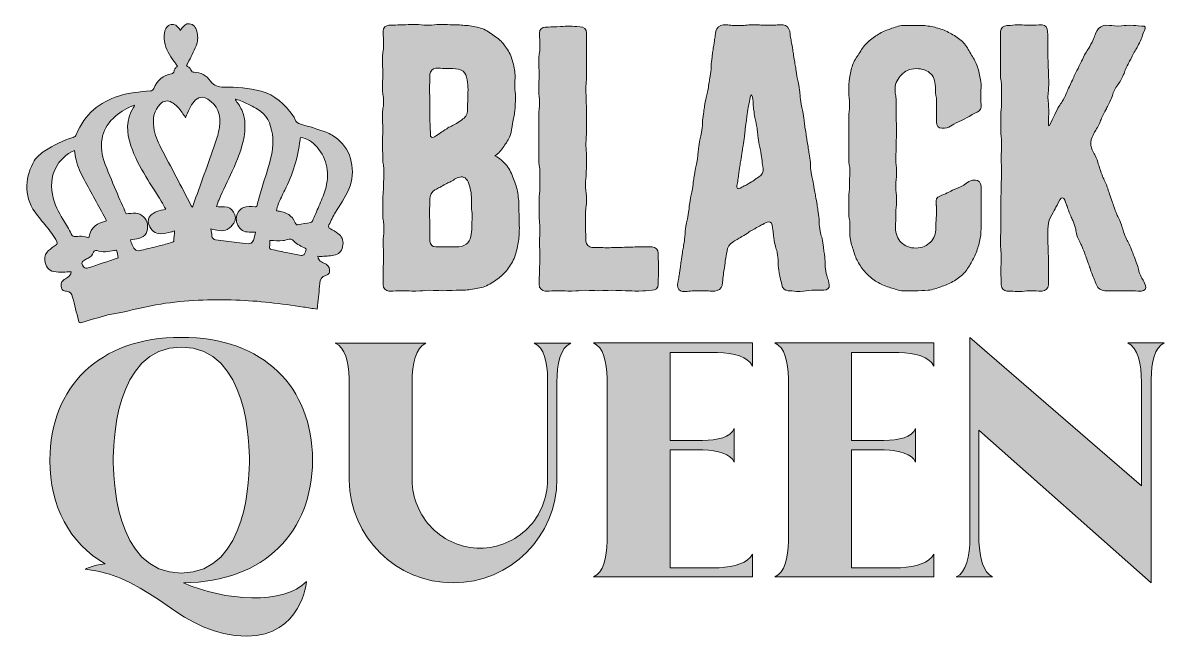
# Model space of a CAD drawing. Header units: inches. Extents: x 41 to 1035, y -807 to -273.
import ezdxf

# ---------------------------------------------------------------- set-up
doc = ezdxf.new("R2010")
doc.units = ezdxf.units.IN
doc.header["$MEASUREMENT"] = 0
doc.layers.add('Layer 1', color=7, linetype='Continuous')

# ---------------------------------------------------------------- blocks, each defined once
blk = doc.blocks.new('block 3')
at = {"layer": 'Layer 1', "true_color": 0x1f9d48}
h = blk.add_hatch(color=114, dxfattribs=at)
h.dxf.hatch_style = 2
edge = h.paths.add_edge_path()
edge.add_spline(control_points=[(454.46, -495.9), (451.15, -498.21), (447.51, -500.53), (443.54, -502.19), (439.89, -503.51), (435.59, -504.17), (431.28, -504.84), (427.31, -505.5), (423.01, -505.5), (418.7, -505.5), (412.74, -505.5), (412.74, -505.83), (407.11, -505.83), (401.15, -505.83), (401.15, -505.5), (395.19, -505.5), (389.56, -505.5), (389.56, -506.16), (383.6, -506.16), (377.64, -506.16), (377.64, -505.83), (372.02, -505.83), (366.06, -505.83), (366.06, -506.16), (360.1, -506.16), (357.44, -506.16), (355.13, -503.51), (355.13, -500.53), (355.13, -494.57), (355.13, -494.57), (355.13, -488.28), (355.13, -482.32), (355.46, -482.32), (355.46, -476.03), (355.46, -470.07), (355.13, -470.07), (355.13, -463.78), (355.13, -457.82), (355.79, -457.82), (355.79, -451.53), (355.79, -445.24), (354.8, -445.24), (354.8, -439.28), (354.8, -432.99), (354.8, -432.99), (354.8, -427.03), (354.8, -420.73), (355.46, -420.73), (355.46, -414.77), (355.46, -408.48), (355.79, -408.48), (355.79, -402.52), (355.79, -396.23), (354.8, -396.23), (354.8, -390.27), (354.8, -383.98), (354.47, -383.98), (354.47, -378.02), (354.47, -371.73), (354.8, -371.73), (354.8, -365.77), (354.8, -359.48), (354.47, -359.48), (354.47, -353.52), (354.47, -347.23), (355.46, -347.23), (355.46, -341.27), (355.46, -334.98), (354.47, -334.98), (354.47, -329.02), (354.47, -322.72), (354.8, -322.72), (354.8, -316.43), (354.8, -310.47), (354.47, -310.47), (354.47, -304.18), (354.47, -298.22), (355.46, -298.22), (355.46, -291.93), (355.46, -285.97), (355.13, -285.97), (355.13, -279.68), (355.13, -277.03), (357.44, -274.71), (360.1, -274.71), (365.72, -274.71), (365.72, -274.38), (371.35, -274.38), (376.98, -274.38), (376.98, -274.05), (382.61, -274.05), (388.24, -274.05), (388.24, -274.71), (393.87, -274.71), (399.5, -274.71), (399.5, -274.05), (405.46, -274.05), (411.09, -274.05), (411.09, -274.38), (416.72, -274.38), (421.02, -274.38), (424.99, -274.71), (428.97, -275.04), (433.27, -275.71), (437.57, -276.37), (441.22, -277.69), (445.19, -279.02), (448.5, -281.67), (451.81, -283.99), (455.13, -286.3), (458.43, -288.62), (460.75, -292.26), (463.07, -295.24), (465.39, -298.89), (466.71, -302.86), (468.04, -306.5), (469.03, -310.8), (469.69, -315.11), (470.35, -318.75), (469.69, -323.06), (469.69, -327.36), (469.69, -332.66), (470.35, -332.66), (470.35, -337.96), (470.35, -341.6), (470.02, -345.24), (469.69, -349.21), (469.36, -352.86), (468.37, -356.5), (467.71, -360.14), (467.04, -363.78), (467.04, -367.42), (465.72, -370.74), (464.39, -374.38), (462.08, -377.36), (460.09, -380.34), (458.1, -383.32), (455.79, -386.3), (452.47, -388.29), (456.45, -390.6), (460.09, -393.58), (462.74, -396.89), (465.39, -400.2), (467.04, -404.18), (468.7, -408.48), (470.35, -412.46), (471.68, -416.43), (472.34, -421.06), (473, -425.37), (473.33, -429.67), (473.33, -433.98), (473.33, -442.92), (473.67, -442.92), (473.67, -451.53), (473.67, -455.83), (473.33, -460.14), (472.67, -464.11), (472.01, -468.41), (471.02, -472.39), (469.69, -476.36), (468.04, -480.33), (465.72, -483.98), (463.4, -487.29), (460.75, -490.6), (457.77, -493.25), (454.46, -495.9)], knot_values=[0, 0, 0, 0, 1, 1, 1, 2, 2, 2, 3, 3, 3, 4, 4, 4, 5, 5, 5, 6, 6, 6, 7, 7, 7, 8, 8, 8, 9, 9, 9, 10, 10, 10, 11, 11, 11, 12, 12, 12, 13, 13, 13, 14, 14, 14, 15, 15, 15, 16, 16, 16, 17, 17, 17, 18, 18, 18, 19, 19, 19, 20, 20, 20, 21, 21, 21, 22, 22, 22, 23, 23, 23, 24, 24, 24, 25, 25, 25, 26, 26, 26, 27, 27, 27, 28, 28, 28, 29, 29, 29, 30, 30, 30, 31, 31, 31, 32, 32, 32, 33, 33, 33, 34, 34, 34, 35, 35, 35, 36, 36, 36, 37, 37, 37, 38, 38, 38, 39, 39, 39, 40, 40, 40, 41, 41, 41, 42, 42, 42, 43, 43, 43, 44, 44, 44, 45, 45, 45, 46, 46, 46, 47, 47, 47, 48, 48, 48, 49, 49, 49, 50, 50, 50, 51, 51, 51, 52, 52, 52, 53, 53, 53, 54, 54, 54, 55, 55, 55, 55], degree=3, periodic=1)
edge = h.paths.add_edge_path()
edge.add_spline(control_points=[(395.52, -330.34), (395.52, -336.96), (395.85, -336.96), (395.85, -343.59), (395.85, -349.88), (395.85, -349.88), (395.85, -356.5), (395.85, -363.12), (396.19, -363.12), (396.19, -369.41), (396.19, -372.39), (397.51, -373.05), (399.83, -371.73), (405.13, -368.42), (405.13, -368.09), (410.43, -364.78), (412.74, -363.12), (416.05, -361.8), (419.03, -360.14), (422.34, -358.15), (425.32, -356.17), (426.98, -353.85), (428.63, -351.53), (428.63, -348.55), (428.63, -345.57), (428.63, -338.29), (428.97, -338.29), (428.97, -330.67), (428.97, -325.7), (428.63, -318.09), (424.66, -314.78), (422.01, -312.79), (418.7, -312.46), (415.72, -312.46), (408.11, -312.46), (408.11, -312.13), (400.82, -312.13), (398.17, -312.13), (395.85, -314.78), (395.85, -317.43), (395.85, -324.05), (395.52, -324.05), (395.52, -330.34)], knot_values=[0, 0, 0, 0, 1, 1, 1, 2, 2, 2, 3, 3, 3, 4, 4, 4, 5, 5, 5, 6, 6, 6, 7, 7, 7, 8, 8, 8, 9, 9, 9, 10, 10, 10, 11, 11, 11, 12, 12, 12, 13, 13, 13, 14, 14, 14, 14], degree=3, periodic=1)
edge = h.paths.add_edge_path()
edge.add_spline(control_points=[(432.61, -441.26), (432.61, -436.63), (431.95, -436.63), (431.95, -431.99), (431.95, -429.34), (432.28, -423.71), (431.28, -418.42), (430.29, -413.12), (428.63, -408.15), (425.32, -407.16), (422.34, -405.83), (418.7, -407.82), (416.38, -409.48), (412.41, -411.79), (412.08, -411.46), (408.11, -413.78), (404.13, -416.1), (404.13, -415.77), (400.16, -418.08), (397.51, -419.74), (395.85, -423.05), (395.85, -426.03), (395.85, -431.99), (395.52, -431.99), (395.52, -438.28), (395.52, -444.57), (395.85, -444.57), (395.85, -450.53), (395.85, -456.82), (395.85, -456.82), (395.85, -462.78), (395.85, -465.76), (398.17, -467.75), (400.82, -467.75), (409.76, -467.75), (409.76, -467.75), (418.7, -467.75), (421.68, -467.75), (424.99, -467.09), (427.31, -465.43), (431.62, -462.12), (432.28, -455.5), (432.28, -450.53), (432.28, -445.9), (432.61, -445.9), (432.61, -441.26)], knot_values=[0, 0, 0, 0, 1, 1, 1, 2, 2, 2, 3, 3, 3, 4, 4, 4, 5, 5, 5, 6, 6, 6, 7, 7, 7, 8, 8, 8, 9, 9, 9, 10, 10, 10, 11, 11, 11, 12, 12, 12, 13, 13, 13, 14, 14, 14, 15, 15, 15, 15], degree=3, periodic=1)
h = blk.add_hatch(color=114, dxfattribs=at)
h.dxf.hatch_style = 2
edge = h.paths.add_edge_path()
edge.add_spline(control_points=[(496.18, -506.16), (493.53, -506.16), (490.89, -503.51), (490.89, -500.53), (490.89, -494.57), (491.22, -494.57), (491.22, -488.28), (491.22, -482.32), (491.55, -482.32), (491.55, -476.36), (491.55, -470.07), (491.22, -470.07), (491.22, -464.11), (491.22, -457.82), (491.55, -457.82), (491.55, -451.86), (491.55, -445.9), (490.89, -445.9), (490.89, -439.61), (490.89, -433.65), (490.89, -433.65), (490.89, -427.36), (490.89, -421.4), (491.55, -421.4), (491.55, -415.44), (491.55, -409.14), (491.55, -409.14), (491.55, -403.18), (491.55, -397.22), (490.55, -397.22), (490.55, -390.93), (490.55, -384.97), (490.55, -384.97), (490.55, -378.68), (490.55, -372.72), (490.55, -372.72), (490.55, -366.76), (490.55, -360.47), (490.55, -360.47), (490.55, -354.51), (490.55, -348.22), (491.22, -348.22), (491.22, -342.26), (491.22, -336.3), (490.55, -336.3), (490.55, -330.01), (490.55, -324.05), (490.89, -324.05), (490.89, -317.76), (490.89, -311.8), (490.55, -311.8), (490.55, -305.51), (490.55, -299.55), (491.55, -299.55), (491.55, -293.59), (491.55, -287.3), (491.22, -287.3), (491.22, -281.34), (491.22, -278.36), (493.53, -276.37), (496.18, -276.37), (501.15, -276.37), (501.15, -276.04), (506.45, -276.04), (511.41, -276.04), (511.41, -275.38), (516.71, -275.38), (521.68, -275.38), (521.68, -276.04), (526.65, -276.04), (529.62, -276.04), (532.28, -278.36), (532.28, -281.34), (532.28, -287.3), (532.28, -287.3), (532.28, -293.26), (532.28, -299.55), (532.28, -299.55), (532.28, -305.51), (532.28, -311.47), (532.28, -311.47), (532.28, -317.43), (532.28, -323.72), (531.61, -323.72), (531.61, -329.68), (531.61, -335.64), (531.94, -335.64), (531.94, -341.93), (531.94, -347.89), (532.28, -347.89), (532.28, -353.85), (532.28, -359.81), (532.28, -359.81), (532.28, -366.1), (532.28, -372.06), (531.61, -372.06), (531.61, -378.02), (531.61, -384.31), (532.28, -384.31), (532.28, -390.27), (532.28, -396.23), (531.94, -396.23), (531.94, -402.52), (531.94, -408.48), (531.28, -408.48), (531.28, -414.44), (531.28, -420.4), (532.28, -420.4), (532.28, -426.69), (532.28, -432.65), (531.28, -432.65), (531.28, -438.61), (531.28, -444.9), (531.28, -444.9), (531.28, -450.86), (531.28, -456.82), (531.61, -456.82), (531.61, -462.78), (531.61, -465.76), (534.26, -468.08), (536.91, -468.08), (543.53, -468.08), (543.53, -468.41), (550.15, -468.41), (556.44, -468.41), (556.44, -468.08), (563.07, -468.08), (569.69, -468.08), (569.69, -467.75), (576.31, -467.75), (582.94, -467.75), (582.94, -467.75), (589.23, -467.75), (592.21, -467.75), (594.52, -470.4), (594.52, -473.05), (594.52, -480), (594.85, -480), (594.85, -486.96), (594.85, -493.58), (594.52, -493.58), (594.52, -500.53), (594.52, -503.51), (592.21, -505.5), (589.23, -505.5), (583.6, -505.5), (583.6, -506.16), (577.64, -506.16), (571.68, -506.16), (571.68, -505.83), (566.05, -505.83), (560.09, -505.83), (560.09, -505.5), (554.46, -505.5), (548.5, -505.5), (548.5, -505.83), (542.87, -505.83), (536.91, -505.83), (536.91, -505.5), (530.95, -505.5), (525.32, -505.5), (525.32, -506.16), (519.36, -506.16), (513.73, -506.16), (513.73, -505.83), (507.77, -505.83), (502.14, -505.83), (502.14, -506.16), (496.18, -506.16)], knot_values=[0, 0, 0, 0, 1, 1, 1, 2, 2, 2, 3, 3, 3, 4, 4, 4, 5, 5, 5, 6, 6, 6, 7, 7, 7, 8, 8, 8, 9, 9, 9, 10, 10, 10, 11, 11, 11, 12, 12, 12, 13, 13, 13, 14, 14, 14, 15, 15, 15, 16, 16, 16, 17, 17, 17, 18, 18, 18, 19, 19, 19, 20, 20, 20, 21, 21, 21, 22, 22, 22, 23, 23, 23, 24, 24, 24, 25, 25, 25, 26, 26, 26, 27, 27, 27, 28, 28, 28, 29, 29, 29, 30, 30, 30, 31, 31, 31, 32, 32, 32, 33, 33, 33, 34, 34, 34, 35, 35, 35, 36, 36, 36, 37, 37, 37, 38, 38, 38, 39, 39, 39, 40, 40, 40, 41, 41, 41, 42, 42, 42, 43, 43, 43, 44, 44, 44, 45, 45, 45, 46, 46, 46, 47, 47, 47, 48, 48, 48, 49, 49, 49, 50, 50, 50, 51, 51, 51, 52, 52, 52, 53, 53, 53, 54, 54, 54, 55, 55, 55, 56, 56, 56, 56], degree=3, periodic=1)
h = blk.add_hatch(color=114, dxfattribs=at)
h.dxf.hatch_style = 2
edge = h.paths.add_edge_path()
edge.add_spline(control_points=[(630.29, -378.35), (631.28, -372.06), (631.61, -372.06), (632.6, -366.1), (633.6, -359.81), (632.6, -359.81), (633.6, -353.85), (634.59, -347.56), (634.59, -347.56), (635.58, -341.27), (636.58, -335.31), (637.24, -335.31), (638.23, -329.35), (638.9, -323.06), (639.23, -323.06), (640.22, -317.1), (641.21, -310.8), (640.22, -310.8), (641.21, -304.51), (641.88, -298.55), (641.88, -298.55), (642.87, -292.26), (643.86, -285.97), (643.86, -285.97), (644.86, -280.01), (645.19, -277.03), (648.17, -274.38), (651.15, -274.38), (657.77, -274.38), (657.77, -275.04), (664.06, -275.04), (670.68, -275.04), (670.68, -274.38), (677.3, -274.38), (683.93, -274.38), (683.93, -274.71), (690.22, -274.71), (696.84, -274.71), (696.84, -274.38), (703.46, -274.38), (706.11, -274.38), (708.43, -277.36), (709.09, -280.01), (709.75, -286.3), (710.08, -286.3), (711.08, -292.26), (712.07, -298.55), (712.07, -298.55), (713.07, -304.51), (714.06, -310.8), (714.06, -310.8), (715.05, -316.76), (716.04, -323.06), (716.37, -322.72), (717.37, -329.02), (718.36, -335.31), (717.7, -335.31), (718.69, -341.27), (719.69, -347.56), (720.02, -347.56), (721.01, -353.52), (722, -359.81), (721.67, -359.81), (722.67, -365.77), (723.66, -372.06), (723.66, -372.06), (724.65, -378.02), (725.65, -384.31), (725.65, -384.31), (726.64, -390.27), (727.63, -396.56), (726.64, -396.56), (727.63, -402.85), (728.63, -408.81), (729.29, -408.81), (729.95, -415.1), (730.94, -421.06), (731.28, -421.06), (732.27, -427.36), (733.26, -433.32), (733.26, -433.32), (734.26, -439.61), (735.25, -445.57), (734.26, -445.9), (735.25, -451.86), (736.24, -458.15), (736.9, -457.82), (737.9, -464.11), (738.89, -470.07), (738.56, -470.07), (739.55, -476.36), (740.22, -482.65), (739.55, -482.65), (740.55, -488.94), (741.54, -494.9), (742.53, -494.9), (743.53, -500.86), (743.86, -503.84), (741.54, -505.5), (738.89, -505.5), (733.59, -505.5), (733.59, -505.5), (728.3, -505.5), (723.33, -505.5), (723.33, -506.49), (718.03, -506.49), (713.07, -506.49), (713.07, -505.83), (707.77, -505.83), (705.12, -505.83), (702.47, -503.84), (702.14, -500.86), (701.14, -494.57), (700.48, -494.57), (699.49, -487.95), (698.49, -481.66), (699.49, -481.33), (698.49, -474.71), (697.5, -468.41), (696.51, -468.41), (695.52, -462.12), (694.52, -455.5), (694.85, -455.5), (693.86, -448.88), (693.53, -446.23), (690.88, -444.9), (688.56, -446.56), (683.6, -449.21), (683.6, -448.88), (678.63, -451.86), (673.66, -454.51), (673.99, -454.84), (669.03, -457.82), (664.06, -460.47), (664.06, -460.8), (659.42, -463.45), (656.78, -465.1), (654.79, -468.41), (654.46, -471.06), (653.13, -478.68), (653.13, -478.68), (652.14, -485.96), (651.15, -493.58), (651.15, -493.58), (650.15, -501.19), (649.82, -503.84), (646.51, -506.16), (643.86, -506.16), (636.91, -506.16), (636.91, -505.83), (629.63, -505.83), (622.67, -505.83), (622.67, -506.49), (615.72, -506.49), (613.07, -506.49), (611.08, -503.84), (611.41, -500.86), (612.41, -494.9), (612.41, -494.9), (613.4, -488.61), (614.39, -482.65), (614.06, -482.65), (615.05, -476.36), (616.05, -470.4), (616.05, -470.4), (617.04, -464.11), (618.04, -458.15), (617.71, -457.82), (618.37, -451.86), (619.36, -445.57), (619.69, -445.57), (620.68, -439.61), (621.68, -433.32), (621.35, -433.32), (622.34, -427.36), (623.33, -421.06), (623.67, -421.06), (624.66, -415.1), (625.32, -408.81), (625.65, -408.81), (626.31, -402.85), (627.31, -396.56), (627.97, -396.89), (628.63, -390.6), (629.63, -384.31), (629.29, -384.31), (630.29, -378.35)], knot_values=[0, 0, 0, 0, 1, 1, 1, 2, 2, 2, 3, 3, 3, 4, 4, 4, 5, 5, 5, 6, 6, 6, 7, 7, 7, 8, 8, 8, 9, 9, 9, 10, 10, 10, 11, 11, 11, 12, 12, 12, 13, 13, 13, 14, 14, 14, 15, 15, 15, 16, 16, 16, 17, 17, 17, 18, 18, 18, 19, 19, 19, 20, 20, 20, 21, 21, 21, 22, 22, 22, 23, 23, 23, 24, 24, 24, 25, 25, 25, 26, 26, 26, 27, 27, 27, 28, 28, 28, 29, 29, 29, 30, 30, 30, 31, 31, 31, 32, 32, 32, 33, 33, 33, 34, 34, 34, 35, 35, 35, 36, 36, 36, 37, 37, 37, 38, 38, 38, 39, 39, 39, 40, 40, 40, 41, 41, 41, 42, 42, 42, 43, 43, 43, 44, 44, 44, 45, 45, 45, 46, 46, 46, 47, 47, 47, 48, 48, 48, 49, 49, 49, 50, 50, 50, 51, 51, 51, 52, 52, 52, 53, 53, 53, 54, 54, 54, 55, 55, 55, 56, 56, 56, 57, 57, 57, 58, 58, 58, 59, 59, 59, 60, 60, 60, 61, 61, 61, 62, 62, 62, 62], degree=3, periodic=1)
edge = h.paths.add_edge_path()
edge.add_spline(control_points=[(666.05, -416.43), (670.35, -414.11), (670.35, -414.44), (674.33, -411.79), (678.63, -409.48), (678.3, -409.14), (682.27, -406.83), (684.59, -405.5), (686.24, -402.52), (685.91, -399.54), (684.92, -393.58), (685.25, -393.58), (684.26, -387.29), (683.26, -381), (682.93, -381), (681.94, -374.71), (680.95, -368.42), (681.28, -368.42), (680.28, -362.13), (679.29, -356.17), (678.63, -356.17), (677.97, -349.88), (676.97, -343.59), (677.64, -343.59), (676.64, -337.29), (675.98, -334.65), (675.32, -334.65), (674.66, -337.29), (673.66, -343.59), (673.33, -343.59), (672.34, -350.21), (671.34, -356.5), (671.67, -356.5), (670.68, -362.79), (669.69, -369.41), (670.02, -369.41), (669.03, -375.7), (668.03, -381.99), (668.03, -381.99), (667.04, -388.62), (666.05, -394.91), (666.05, -394.91), (665.05, -401.2), (664.06, -407.82), (664.39, -407.82), (663.07, -414.11), (662.74, -416.76), (663.73, -417.75), (666.05, -416.43)], knot_values=[0, 0, 0, 0, 1, 1, 1, 2, 2, 2, 3, 3, 3, 4, 4, 4, 5, 5, 5, 6, 6, 6, 7, 7, 7, 8, 8, 8, 9, 9, 9, 10, 10, 10, 11, 11, 11, 12, 12, 12, 13, 13, 13, 14, 14, 14, 15, 15, 15, 16, 16, 16, 16], degree=3, periodic=1)
h = blk.add_hatch(color=114, dxfattribs=at)
h.dxf.hatch_style = 2
edge = h.paths.add_edge_path()
edge.add_spline(control_points=[(840.55, -278.02), (844.52, -279.35), (847.83, -281.01), (851.14, -282.99), (854.45, -284.98), (857.77, -287.3), (860.41, -289.95), (863.06, -292.59), (864.72, -296.24), (866.7, -299.55), (868.69, -302.86), (870.68, -305.84), (872, -309.48), (873.33, -313.12), (874.32, -316.76), (874.98, -320.74), (876.31, -330.01), (875.32, -329.35), (875.32, -337.63), (875.32, -342.92), (875.65, -340.61), (875.65, -345.9), (875.65, -348.55), (873, -350.21), (870.35, -351.2), (867.04, -352.52), (864.72, -355.17), (856.11, -358.82), (849.49, -361.46), (848.49, -364.44), (841.54, -364.44), (838.56, -364.44), (836.91, -361.8), (836.91, -359.15), (836.91, -353.19), (836.91, -347.23), (836.91, -341.6), (836.91, -335.97), (835.91, -335.97), (835.91, -330.34), (835.91, -324.71), (834.92, -320.08), (831.94, -317.1), (828.96, -314.12), (824.66, -312.46), (819.03, -312.46), (813.4, -312.46), (809.42, -314.78), (806.44, -317.76), (803.46, -320.74), (800.81, -324.71), (800.81, -330.34), (800.81, -336.3), (801.81, -336.3), (801.81, -342.26), (801.81, -348.22), (801.81, -348.22), (801.81, -354.18), (801.81, -360.47), (802.14, -360.47), (802.14, -366.43), (802.14, -372.39), (801.81, -372.39), (801.81, -378.35), (801.81, -384.64), (801.48, -384.64), (801.48, -390.6), (801.48, -396.56), (802.14, -396.56), (802.14, -402.52), (802.14, -408.48), (801.48, -408.48), (801.48, -414.77), (801.48, -420.73), (802.14, -420.73), (802.14, -426.69), (802.14, -432.65), (801.48, -432.65), (801.48, -438.94), (801.48, -444.9), (801.15, -444.9), (801.15, -450.86), (801.15, -456.49), (803.13, -460.8), (806.11, -463.78), (809.09, -466.76), (813.4, -468.74), (819.03, -468.74), (824.32, -468.74), (828.63, -466.43), (831.61, -463.45), (834.59, -460.47), (836.24, -456.49), (836.24, -450.86), (836.24, -443.58), (836.91, -443.58), (836.91, -436.3), (836.91, -429.01), (836.58, -434.97), (836.58, -427.69), (836.58, -425.04), (838.89, -423.38), (841.54, -422.72), (846.51, -421.06), (848.49, -419.08), (855.12, -416.43), (864.72, -412.79), (863.39, -409.48), (870.68, -409.48), (873.33, -409.48), (875.65, -411.79), (875.65, -414.77), (875.65, -421.4), (875.65, -428.68), (875.65, -435.3), (875.65, -441.92), (875.65, -441.92), (875.65, -448.88), (875.65, -452.85), (875.65, -456.49), (874.98, -460.14), (874.32, -464.11), (873, -467.75), (872, -471.39), (870.68, -475.04), (868.69, -478.35), (867.04, -481.66), (865.05, -484.97), (863.06, -488.28), (860.41, -490.93), (857.77, -493.58), (854.45, -495.9), (851.14, -497.88), (847.83, -499.87), (844.19, -501.19), (840.55, -502.52), (837.24, -503.84), (833.59, -504.84), (829.62, -505.5), (825.98, -505.83), (822, -505.83), (818.03, -505.83), (814.06, -505.83), (810.08, -506.16), (806.44, -505.83), (802.47, -505.17), (798.83, -503.84), (795.52, -502.85), (791.54, -501.52), (788.23, -499.87), (784.92, -498.21), (781.61, -496.23), (778.63, -493.58), (775.98, -490.93), (773.33, -488.28), (771.01, -484.97), (769.03, -481.66), (767.04, -478.68), (765.72, -475.04), (764.72, -471.06), (763.4, -467.75), (762.41, -464.11), (761.74, -460.14), (761.08, -456.49), (761.41, -452.85), (761.41, -448.88), (761.41, -442.92), (760.42, -442.92), (760.42, -437.29), (760.42, -431.33), (760.42, -431.33), (760.42, -425.37), (760.42, -419.74), (761.08, -419.74), (761.08, -413.78), (761.08, -408.15), (761.41, -408.15), (761.41, -402.19), (761.41, -396.23), (760.42, -396.23), (760.42, -390.6), (760.42, -384.64), (760.42, -384.64), (760.42, -379.01), (760.42, -373.05), (760.42, -373.05), (760.42, -367.09), (760.42, -361.46), (760.42, -361.46), (760.42, -355.5), (760.42, -349.88), (761.08, -349.88), (761.08, -343.92), (761.08, -337.96), (760.42, -337.96), (760.42, -332.33), (760.42, -328.35), (760.75, -324.38), (761.08, -320.74), (761.74, -316.76), (762.74, -313.12), (763.73, -309.48), (765.05, -305.84), (767.37, -302.53), (769.36, -299.55), (771.34, -296.24), (773.33, -292.93), (776.31, -290.28), (778.96, -287.63), (781.94, -285.31), (785.25, -283.32), (788.23, -281.34), (791.54, -279.35), (795.52, -278.36), (798.83, -277.03), (802.47, -275.71), (806.44, -275.04), (810.08, -274.71), (814.06, -275.04), (818.03, -275.04), (822, -275.04), (825.98, -274.71), (829.62, -275.38), (833.59, -275.71), (837.24, -277.03), (840.55, -278.02)], knot_values=[0, 0, 0, 0, 1, 1, 1, 2, 2, 2, 3, 3, 3, 4, 4, 4, 5, 5, 5, 6, 6, 6, 7, 7, 7, 8, 8, 8, 9, 9, 9, 10, 10, 10, 11, 11, 11, 12, 12, 12, 13, 13, 13, 14, 14, 14, 15, 15, 15, 16, 16, 16, 17, 17, 17, 18, 18, 18, 19, 19, 19, 20, 20, 20, 21, 21, 21, 22, 22, 22, 23, 23, 23, 24, 24, 24, 25, 25, 25, 26, 26, 26, 27, 27, 27, 28, 28, 28, 29, 29, 29, 30, 30, 30, 31, 31, 31, 32, 32, 32, 33, 33, 33, 34, 34, 34, 35, 35, 35, 36, 36, 36, 37, 37, 37, 38, 38, 38, 39, 39, 39, 40, 40, 40, 41, 41, 41, 42, 42, 42, 43, 43, 43, 44, 44, 44, 45, 45, 45, 46, 46, 46, 47, 47, 47, 48, 48, 48, 49, 49, 49, 50, 50, 50, 51, 51, 51, 52, 52, 52, 53, 53, 53, 54, 54, 54, 55, 55, 55, 56, 56, 56, 57, 57, 57, 58, 58, 58, 59, 59, 59, 60, 60, 60, 61, 61, 61, 62, 62, 62, 63, 63, 63, 64, 64, 64, 65, 65, 65, 66, 66, 66, 67, 67, 67, 68, 68, 68, 69, 69, 69, 70, 70, 70, 71, 71, 71, 72, 72, 72, 73, 73, 73, 74, 74, 74, 75, 75, 75, 75], degree=3, periodic=1)
h = blk.add_hatch(color=114, dxfattribs=at)
h.dxf.hatch_style = 2
edge = h.paths.add_edge_path()
edge.add_spline(control_points=[(928.96, -506.16), (923.66, -506.16), (923.66, -505.83), (918.69, -505.83), (913.39, -505.83), (913.39, -506.49), (908.43, -506.49), (903.46, -506.49), (903.46, -506.16), (898.16, -506.16), (895.52, -506.16), (893.2, -503.84), (893.2, -500.86), (893.2, -494.9), (892.86, -494.9), (892.86, -488.61), (892.86, -482.65), (893.2, -482.65), (893.2, -476.36), (893.2, -470.4), (892.53, -470.4), (892.53, -464.11), (892.53, -458.15), (892.86, -458.15), (892.86, -451.86), (892.86, -445.57), (892.86, -445.57), (892.86, -439.61), (892.86, -433.32), (892.86, -433.32), (892.86, -427.36), (892.86, -421.06), (893.2, -421.06), (893.2, -415.1), (893.2, -408.81), (893.53, -408.81), (893.53, -402.85), (893.53, -396.56), (893.2, -396.56), (893.2, -390.6), (893.2, -384.31), (893.53, -384.31), (893.53, -378.35), (893.53, -372.06), (892.86, -372.06), (892.86, -366.1), (892.86, -359.81), (892.86, -359.81), (892.86, -353.85), (892.86, -347.56), (893.53, -347.56), (893.53, -341.6), (893.53, -335.31), (893.53, -335.31), (893.53, -329.02), (893.53, -323.06), (892.53, -323.06), (892.53, -317.1), (892.53, -310.8), (892.53, -310.8), (892.53, -304.84), (892.53, -298.55), (892.53, -298.55), (892.53, -292.26), (892.53, -286.3), (892.53, -286.3), (892.53, -280.01), (892.53, -277.36), (895.52, -275.04), (898.16, -275.04), (903.46, -275.04), (903.46, -274.38), (908.43, -274.38), (913.39, -274.38), (913.39, -274.71), (918.69, -274.71), (923.66, -274.71), (923.66, -274.38), (928.96, -274.38), (931.6, -274.38), (933.59, -277.36), (933.59, -280.01), (933.59, -285.64), (933.92, -285.64), (933.92, -291.6), (933.92, -297.23), (933.92, -297.23), (933.92, -302.86), (933.92, -308.82), (934.25, -308.82), (934.25, -314.45), (934.25, -320.08), (934.59, -320.08), (934.59, -326.04), (934.59, -331.67), (933.92, -331.67), (933.92, -337.29), (933.92, -342.92), (934.59, -342.92), (934.59, -348.55), (934.59, -354.51), (934.25, -354.51), (934.25, -360.14), (934.25, -362.79), (934.59, -363.12), (935.91, -360.47), (938.89, -354.84), (938.56, -354.84), (941.54, -348.88), (944.52, -342.92), (945.18, -343.59), (948.16, -337.63), (951.14, -332), (950.48, -331.67), (953.46, -326.04), (956.44, -320.08), (956.11, -319.74), (959.09, -314.12), (962.07, -308.49), (962.07, -308.16), (964.72, -302.53), (967.7, -296.57), (968.36, -296.9), (971.34, -291.27), (974.32, -285.64), (973.66, -285.31), (976.64, -279.35), (977.96, -276.7), (981.6, -274.71), (984.25, -274.71), (989.55, -274.71), (989.55, -275.38), (994.85, -275.38), (1000.14, -275.38), (1000.14, -274.71), (1005.11, -274.71), (1010.41, -274.71), (1010.41, -275.38), (1015.71, -275.38), (1018.69, -275.38), (1019.35, -276.7), (1018.03, -279.35), (1015.38, -284.32), (1016.37, -284.65), (1013.72, -289.95), (1011.07, -294.91), (1010.74, -294.91), (1008.09, -299.88), (1005.44, -305.18), (1005.44, -305.18), (1002.79, -310.14), (1000.14, -315.44), (1000.81, -315.77), (998.16, -320.74), (995.84, -326.04), (994.85, -325.37), (992.2, -330.67), (989.55, -335.64), (990.54, -335.97), (987.89, -341.27), (985.25, -346.56), (985.25, -346.23), (982.59, -351.53), (979.95, -356.5), (980.28, -356.83), (977.96, -362.13), (975.31, -367.09), (974.65, -366.76), (972.33, -372.06), (971.01, -374.71), (970.68, -378.68), (971.67, -381.33), (973.66, -386.63), (974.32, -386.63), (976.64, -391.93), (978.62, -397.56), (977.96, -397.56), (980.28, -403.18), (982.26, -408.48), (982.59, -408.48), (984.91, -413.78), (986.9, -419.08), (986.57, -419.41), (988.56, -425.04), (990.54, -430.34), (990.54, -430.34), (992.53, -435.97), (994.52, -441.26), (994.85, -441.26), (997.17, -446.56), (999.15, -452.19), (998.82, -452.52), (1000.81, -457.82), (1003.13, -463.12), (1003.79, -463.12), (1006.1, -468.41), (1008.09, -474.04), (1008.09, -474.04), (1010.08, -479.34), (1012.4, -484.64), (1011.73, -484.97), (1013.72, -490.6), (1016.04, -495.9), (1016.37, -495.56), (1018.69, -501.19), (1019.68, -503.84), (1018.03, -506.16), (1015.38, -506.16), (1010.08, -506.16), (1010.08, -505.83), (1004.45, -505.83), (999.15, -505.83), (999.15, -505.83), (993.85, -505.83), (988.56, -505.83), (988.56, -505.83), (983.26, -505.83), (980.28, -505.83), (976.97, -503.84), (976.3, -501.19), (974.32, -495.9), (973.99, -495.9), (972, -490.6), (970.01, -485.3), (970.34, -485.3), (968.36, -480), (966.37, -474.71), (966.37, -474.71), (964.39, -469.41), (962.4, -464.11), (961.74, -464.44), (959.75, -459.14), (957.76, -453.84), (958.76, -453.51), (956.77, -447.88), (954.78, -442.59), (954.45, -442.92), (952.47, -437.62), (950.48, -432.32), (950.48, -432.32), (948.49, -427.03), (947.5, -424.38), (945.51, -424.38), (944.19, -426.69), (940.21, -434.64), (939.88, -434.64), (935.91, -442.26), (934.59, -444.9), (933.92, -449.21), (933.92, -452.19), (933.92, -458.15), (933.92, -458.15), (933.92, -464.11), (933.92, -470.4), (934.25, -470.4), (934.25, -476.36), (934.25, -482.65), (934.25, -482.65), (934.25, -488.61), (934.25, -494.9), (934.25, -494.9), (934.25, -500.86), (934.25, -503.84), (931.6, -506.16), (928.96, -506.16)], knot_values=[0, 0, 0, 0, 1, 1, 1, 2, 2, 2, 3, 3, 3, 4, 4, 4, 5, 5, 5, 6, 6, 6, 7, 7, 7, 8, 8, 8, 9, 9, 9, 10, 10, 10, 11, 11, 11, 12, 12, 12, 13, 13, 13, 14, 14, 14, 15, 15, 15, 16, 16, 16, 17, 17, 17, 18, 18, 18, 19, 19, 19, 20, 20, 20, 21, 21, 21, 22, 22, 22, 23, 23, 23, 24, 24, 24, 25, 25, 25, 26, 26, 26, 27, 27, 27, 28, 28, 28, 29, 29, 29, 30, 30, 30, 31, 31, 31, 32, 32, 32, 33, 33, 33, 34, 34, 34, 35, 35, 35, 36, 36, 36, 37, 37, 37, 38, 38, 38, 39, 39, 39, 40, 40, 40, 41, 41, 41, 42, 42, 42, 43, 43, 43, 44, 44, 44, 45, 45, 45, 46, 46, 46, 47, 47, 47, 48, 48, 48, 49, 49, 49, 50, 50, 50, 51, 51, 51, 52, 52, 52, 53, 53, 53, 54, 54, 54, 55, 55, 55, 56, 56, 56, 57, 57, 57, 58, 58, 58, 59, 59, 59, 60, 60, 60, 61, 61, 61, 62, 62, 62, 63, 63, 63, 64, 64, 64, 65, 65, 65, 66, 66, 66, 67, 67, 67, 68, 68, 68, 69, 69, 69, 70, 70, 70, 71, 71, 71, 72, 72, 72, 73, 73, 73, 74, 74, 74, 75, 75, 75, 76, 76, 76, 77, 77, 77, 78, 78, 78, 79, 79, 79, 80, 80, 80, 81, 81, 81, 82, 82, 82, 83, 83, 83, 84, 84, 84, 85, 85, 85, 86, 86, 86, 87, 87, 87, 88, 88, 88, 88], degree=3, periodic=1)
at = {"layer": 'Layer 1', "lineweight": 0}
for points, knots in [([(454.46, -495.9), (451.15, -498.21), (447.51, -500.53), (443.54, -502.19), (439.89, -503.51), (435.59, -504.17), (431.28, -504.84), (427.31, -505.5), (423.01, -505.5), (418.7, -505.5), (412.74, -505.5), (412.74, -505.83), (407.11, -505.83), (401.15, -505.83), (401.15, -505.5), (395.19, -505.5), (389.56, -505.5), (389.56, -506.16), (383.6, -506.16), (377.64, -506.16), (377.64, -505.83), (372.02, -505.83), (366.06, -505.83), (366.06, -506.16), (360.1, -506.16), (357.44, -506.16), (355.13, -503.51), (355.13, -500.53), (355.13, -494.57), (355.13, -494.57), (355.13, -488.28), (355.13, -482.32), (355.46, -482.32), (355.46, -476.03), (355.46, -470.07), (355.13, -470.07), (355.13, -463.78), (355.13, -457.82), (355.79, -457.82), (355.79, -451.53), (355.79, -445.24), (354.8, -445.24), (354.8, -439.28), (354.8, -432.99), (354.8, -432.99), (354.8, -427.03), (354.8, -420.73), (355.46, -420.73), (355.46, -414.77), (355.46, -408.48), (355.79, -408.48), (355.79, -402.52), (355.79, -396.23), (354.8, -396.23), (354.8, -390.27), (354.8, -383.98), (354.47, -383.98), (354.47, -378.02), (354.47, -371.73), (354.8, -371.73), (354.8, -365.77), (354.8, -359.48), (354.47, -359.48), (354.47, -353.52), (354.47, -347.23), (355.46, -347.23), (355.46, -341.27), (355.46, -334.98), (354.47, -334.98), (354.47, -329.02), (354.47, -322.72), (354.8, -322.72), (354.8, -316.43), (354.8, -310.47), (354.47, -310.47), (354.47, -304.18), (354.47, -298.22), (355.46, -298.22), (355.46, -291.93), (355.46, -285.97), (355.13, -285.97), (355.13, -279.68), (355.13, -277.03), (357.44, -274.71), (360.1, -274.71), (365.72, -274.71), (365.72, -274.38), (371.35, -274.38), (376.98, -274.38), (376.98, -274.05), (382.61, -274.05), (388.24, -274.05), (388.24, -274.71), (393.87, -274.71), (399.5, -274.71), (399.5, -274.05), (405.46, -274.05), (411.09, -274.05), (411.09, -274.38), (416.72, -274.38), (421.02, -274.38), (424.99, -274.71), (428.97, -275.04), (433.27, -275.71), (437.57, -276.37), (441.22, -277.69), (445.19, -279.02), (448.5, -281.67), (451.81, -283.99), (455.13, -286.3), (458.43, -288.62), (460.75, -292.26), (463.07, -295.24), (465.39, -298.89), (466.71, -302.86), (468.04, -306.5), (469.03, -310.8), (469.69, -315.11), (470.35, -318.75), (469.69, -323.06), (469.69, -327.36), (469.69, -332.66), (470.35, -332.66), (470.35, -337.96), (470.35, -341.6), (470.02, -345.24), (469.69, -349.21), (469.36, -352.86), (468.37, -356.5), (467.71, -360.14), (467.04, -363.78), (467.04, -367.42), (465.72, -370.74), (464.39, -374.38), (462.08, -377.36), (460.09, -380.34), (458.1, -383.32), (455.79, -386.3), (452.47, -388.29), (456.45, -390.6), (460.09, -393.58), (462.74, -396.89), (465.39, -400.2), (467.04, -404.18), (468.7, -408.48), (470.35, -412.46), (471.68, -416.43), (472.34, -421.06), (473, -425.37), (473.33, -429.67), (473.33, -433.98), (473.33, -442.92), (473.67, -442.92), (473.67, -451.53), (473.67, -455.83), (473.33, -460.14), (472.67, -464.11), (472.01, -468.41), (471.02, -472.39), (469.69, -476.36), (468.04, -480.33), (465.72, -483.98), (463.4, -487.29), (460.75, -490.6), (457.77, -493.25), (454.46, -495.9)], [0, 0, 0, 0, 1, 1, 1, 2, 2, 2, 3, 3, 3, 4, 4, 4, 5, 5, 5, 6, 6, 6, 7, 7, 7, 8, 8, 8, 9, 9, 9, 10, 10, 10, 11, 11, 11, 12, 12, 12, 13, 13, 13, 14, 14, 14, 15, 15, 15, 16, 16, 16, 17, 17, 17, 18, 18, 18, 19, 19, 19, 20, 20, 20, 21, 21, 21, 22, 22, 22, 23, 23, 23, 24, 24, 24, 25, 25, 25, 26, 26, 26, 27, 27, 27, 28, 28, 28, 29, 29, 29, 30, 30, 30, 31, 31, 31, 32, 32, 32, 33, 33, 33, 34, 34, 34, 35, 35, 35, 36, 36, 36, 37, 37, 37, 38, 38, 38, 39, 39, 39, 40, 40, 40, 41, 41, 41, 42, 42, 42, 43, 43, 43, 44, 44, 44, 45, 45, 45, 46, 46, 46, 47, 47, 47, 48, 48, 48, 49, 49, 49, 50, 50, 50, 51, 51, 51, 52, 52, 52, 53, 53, 53, 54, 54, 54, 55, 55, 55, 55]), ([(496.18, -506.16), (493.53, -506.16), (490.89, -503.51), (490.89, -500.53), (490.89, -494.57), (491.22, -494.57), (491.22, -488.28), (491.22, -482.32), (491.55, -482.32), (491.55, -476.36), (491.55, -470.07), (491.22, -470.07), (491.22, -464.11), (491.22, -457.82), (491.55, -457.82), (491.55, -451.86), (491.55, -445.9), (490.89, -445.9), (490.89, -439.61), (490.89, -433.65), (490.89, -433.65), (490.89, -427.36), (490.89, -421.4), (491.55, -421.4), (491.55, -415.44), (491.55, -409.14), (491.55, -409.14), (491.55, -403.18), (491.55, -397.22), (490.55, -397.22), (490.55, -390.93), (490.55, -384.97), (490.55, -384.97), (490.55, -378.68), (490.55, -372.72), (490.55, -372.72), (490.55, -366.76), (490.55, -360.47), (490.55, -360.47), (490.55, -354.51), (490.55, -348.22), (491.22, -348.22), (491.22, -342.26), (491.22, -336.3), (490.55, -336.3), (490.55, -330.01), (490.55, -324.05), (490.89, -324.05), (490.89, -317.76), (490.89, -311.8), (490.55, -311.8), (490.55, -305.51), (490.55, -299.55), (491.55, -299.55), (491.55, -293.59), (491.55, -287.3), (491.22, -287.3), (491.22, -281.34), (491.22, -278.36), (493.53, -276.37), (496.18, -276.37), (501.15, -276.37), (501.15, -276.04), (506.45, -276.04), (511.41, -276.04), (511.41, -275.38), (516.71, -275.38), (521.68, -275.38), (521.68, -276.04), (526.65, -276.04), (529.62, -276.04), (532.28, -278.36), (532.28, -281.34), (532.28, -287.3), (532.28, -287.3), (532.28, -293.26), (532.28, -299.55), (532.28, -299.55), (532.28, -305.51), (532.28, -311.47), (532.28, -311.47), (532.28, -317.43), (532.28, -323.72), (531.61, -323.72), (531.61, -329.68), (531.61, -335.64), (531.94, -335.64), (531.94, -341.93), (531.94, -347.89), (532.28, -347.89), (532.28, -353.85), (532.28, -359.81), (532.28, -359.81), (532.28, -366.1), (532.28, -372.06), (531.61, -372.06), (531.61, -378.02), (531.61, -384.31), (532.28, -384.31), (532.28, -390.27), (532.28, -396.23), (531.94, -396.23), (531.94, -402.52), (531.94, -408.48), (531.28, -408.48), (531.28, -414.44), (531.28, -420.4), (532.28, -420.4), (532.28, -426.69), (532.28, -432.65), (531.28, -432.65), (531.28, -438.61), (531.28, -444.9), (531.28, -444.9), (531.28, -450.86), (531.28, -456.82), (531.61, -456.82), (531.61, -462.78), (531.61, -465.76), (534.26, -468.08), (536.91, -468.08), (543.53, -468.08), (543.53, -468.41), (550.15, -468.41), (556.44, -468.41), (556.44, -468.08), (563.07, -468.08), (569.69, -468.08), (569.69, -467.75), (576.31, -467.75), (582.94, -467.75), (582.94, -467.75), (589.23, -467.75), (592.21, -467.75), (594.52, -470.4), (594.52, -473.05), (594.52, -480), (594.85, -480), (594.85, -486.96), (594.85, -493.58), (594.52, -493.58), (594.52, -500.53), (594.52, -503.51), (592.21, -505.5), (589.23, -505.5), (583.6, -505.5), (583.6, -506.16), (577.64, -506.16), (571.68, -506.16), (571.68, -505.83), (566.05, -505.83), (560.09, -505.83), (560.09, -505.5), (554.46, -505.5), (548.5, -505.5), (548.5, -505.83), (542.87, -505.83), (536.91, -505.83), (536.91, -505.5), (530.95, -505.5), (525.32, -505.5), (525.32, -506.16), (519.36, -506.16), (513.73, -506.16), (513.73, -505.83), (507.77, -505.83), (502.14, -505.83), (502.14, -506.16), (496.18, -506.16)], [0, 0, 0, 0, 1, 1, 1, 2, 2, 2, 3, 3, 3, 4, 4, 4, 5, 5, 5, 6, 6, 6, 7, 7, 7, 8, 8, 8, 9, 9, 9, 10, 10, 10, 11, 11, 11, 12, 12, 12, 13, 13, 13, 14, 14, 14, 15, 15, 15, 16, 16, 16, 17, 17, 17, 18, 18, 18, 19, 19, 19, 20, 20, 20, 21, 21, 21, 22, 22, 22, 23, 23, 23, 24, 24, 24, 25, 25, 25, 26, 26, 26, 27, 27, 27, 28, 28, 28, 29, 29, 29, 30, 30, 30, 31, 31, 31, 32, 32, 32, 33, 33, 33, 34, 34, 34, 35, 35, 35, 36, 36, 36, 37, 37, 37, 38, 38, 38, 39, 39, 39, 40, 40, 40, 41, 41, 41, 42, 42, 42, 43, 43, 43, 44, 44, 44, 45, 45, 45, 46, 46, 46, 47, 47, 47, 48, 48, 48, 49, 49, 49, 50, 50, 50, 51, 51, 51, 52, 52, 52, 53, 53, 53, 54, 54, 54, 55, 55, 55, 56, 56, 56, 56]), ([(630.29, -378.35), (631.28, -372.06), (631.61, -372.06), (632.6, -366.1), (633.6, -359.81), (632.6, -359.81), (633.6, -353.85), (634.59, -347.56), (634.59, -347.56), (635.58, -341.27), (636.58, -335.31), (637.24, -335.31), (638.23, -329.35), (638.9, -323.06), (639.23, -323.06), (640.22, -317.1), (641.21, -310.8), (640.22, -310.8), (641.21, -304.51), (641.88, -298.55), (641.88, -298.55), (642.87, -292.26), (643.86, -285.97), (643.86, -285.97), (644.86, -280.01), (645.19, -277.03), (648.17, -274.38), (651.15, -274.38), (657.77, -274.38), (657.77, -275.04), (664.06, -275.04), (670.68, -275.04), (670.68, -274.38), (677.3, -274.38), (683.93, -274.38), (683.93, -274.71), (690.22, -274.71), (696.84, -274.71), (696.84, -274.38), (703.46, -274.38), (706.11, -274.38), (708.43, -277.36), (709.09, -280.01), (709.75, -286.3), (710.08, -286.3), (711.08, -292.26), (712.07, -298.55), (712.07, -298.55), (713.07, -304.51), (714.06, -310.8), (714.06, -310.8), (715.05, -316.76), (716.04, -323.06), (716.37, -322.72), (717.37, -329.02), (718.36, -335.31), (717.7, -335.31), (718.69, -341.27), (719.69, -347.56), (720.02, -347.56), (721.01, -353.52), (722, -359.81), (721.67, -359.81), (722.67, -365.77), (723.66, -372.06), (723.66, -372.06), (724.65, -378.02), (725.65, -384.31), (725.65, -384.31), (726.64, -390.27), (727.63, -396.56), (726.64, -396.56), (727.63, -402.85), (728.63, -408.81), (729.29, -408.81), (729.95, -415.1), (730.94, -421.06), (731.28, -421.06), (732.27, -427.36), (733.26, -433.32), (733.26, -433.32), (734.26, -439.61), (735.25, -445.57), (734.26, -445.9), (735.25, -451.86), (736.24, -458.15), (736.9, -457.82), (737.9, -464.11), (738.89, -470.07), (738.56, -470.07), (739.55, -476.36), (740.22, -482.65), (739.55, -482.65), (740.55, -488.94), (741.54, -494.9), (742.53, -494.9), (743.53, -500.86), (743.86, -503.84), (741.54, -505.5), (738.89, -505.5), (733.59, -505.5), (733.59, -505.5), (728.3, -505.5), (723.33, -505.5), (723.33, -506.49), (718.03, -506.49), (713.07, -506.49), (713.07, -505.83), (707.77, -505.83), (705.12, -505.83), (702.47, -503.84), (702.14, -500.86), (701.14, -494.57), (700.48, -494.57), (699.49, -487.95), (698.49, -481.66), (699.49, -481.33), (698.49, -474.71), (697.5, -468.41), (696.51, -468.41), (695.52, -462.12), (694.52, -455.5), (694.85, -455.5), (693.86, -448.88), (693.53, -446.23), (690.88, -444.9), (688.56, -446.56), (683.6, -449.21), (683.6, -448.88), (678.63, -451.86), (673.66, -454.51), (673.99, -454.84), (669.03, -457.82), (664.06, -460.47), (664.06, -460.8), (659.42, -463.45), (656.78, -465.1), (654.79, -468.41), (654.46, -471.06), (653.13, -478.68), (653.13, -478.68), (652.14, -485.96), (651.15, -493.58), (651.15, -493.58), (650.15, -501.19), (649.82, -503.84), (646.51, -506.16), (643.86, -506.16), (636.91, -506.16), (636.91, -505.83), (629.63, -505.83), (622.67, -505.83), (622.67, -506.49), (615.72, -506.49), (613.07, -506.49), (611.08, -503.84), (611.41, -500.86), (612.41, -494.9), (612.41, -494.9), (613.4, -488.61), (614.39, -482.65), (614.06, -482.65), (615.05, -476.36), (616.05, -470.4), (616.05, -470.4), (617.04, -464.11), (618.04, -458.15), (617.71, -457.82), (618.37, -451.86), (619.36, -445.57), (619.69, -445.57), (620.68, -439.61), (621.68, -433.32), (621.35, -433.32), (622.34, -427.36), (623.33, -421.06), (623.67, -421.06), (624.66, -415.1), (625.32, -408.81), (625.65, -408.81), (626.31, -402.85), (627.31, -396.56), (627.97, -396.89), (628.63, -390.6), (629.63, -384.31), (629.29, -384.31), (630.29, -378.35)], [0, 0, 0, 0, 1, 1, 1, 2, 2, 2, 3, 3, 3, 4, 4, 4, 5, 5, 5, 6, 6, 6, 7, 7, 7, 8, 8, 8, 9, 9, 9, 10, 10, 10, 11, 11, 11, 12, 12, 12, 13, 13, 13, 14, 14, 14, 15, 15, 15, 16, 16, 16, 17, 17, 17, 18, 18, 18, 19, 19, 19, 20, 20, 20, 21, 21, 21, 22, 22, 22, 23, 23, 23, 24, 24, 24, 25, 25, 25, 26, 26, 26, 27, 27, 27, 28, 28, 28, 29, 29, 29, 30, 30, 30, 31, 31, 31, 32, 32, 32, 33, 33, 33, 34, 34, 34, 35, 35, 35, 36, 36, 36, 37, 37, 37, 38, 38, 38, 39, 39, 39, 40, 40, 40, 41, 41, 41, 42, 42, 42, 43, 43, 43, 44, 44, 44, 45, 45, 45, 46, 46, 46, 47, 47, 47, 48, 48, 48, 49, 49, 49, 50, 50, 50, 51, 51, 51, 52, 52, 52, 53, 53, 53, 54, 54, 54, 55, 55, 55, 56, 56, 56, 57, 57, 57, 58, 58, 58, 59, 59, 59, 60, 60, 60, 61, 61, 61, 62, 62, 62, 62]), ([(840.55, -278.02), (844.52, -279.35), (847.83, -281.01), (851.14, -282.99), (854.45, -284.98), (857.77, -287.3), (860.41, -289.95), (863.06, -292.59), (864.72, -296.24), (866.7, -299.55), (868.69, -302.86), (870.68, -305.84), (872, -309.48), (873.33, -313.12), (874.32, -316.76), (874.98, -320.74), (876.31, -330.01), (875.32, -329.35), (875.32, -337.63), (875.32, -342.92), (875.65, -340.61), (875.65, -345.9), (875.65, -348.55), (873, -350.21), (870.35, -351.2), (867.04, -352.52), (864.72, -355.17), (856.11, -358.82), (849.49, -361.46), (848.49, -364.44), (841.54, -364.44), (838.56, -364.44), (836.91, -361.8), (836.91, -359.15), (836.91, -353.19), (836.91, -347.23), (836.91, -341.6), (836.91, -335.97), (835.91, -335.97), (835.91, -330.34), (835.91, -324.71), (834.92, -320.08), (831.94, -317.1), (828.96, -314.12), (824.66, -312.46), (819.03, -312.46), (813.4, -312.46), (809.42, -314.78), (806.44, -317.76), (803.46, -320.74), (800.81, -324.71), (800.81, -330.34), (800.81, -336.3), (801.81, -336.3), (801.81, -342.26), (801.81, -348.22), (801.81, -348.22), (801.81, -354.18), (801.81, -360.47), (802.14, -360.47), (802.14, -366.43), (802.14, -372.39), (801.81, -372.39), (801.81, -378.35), (801.81, -384.64), (801.48, -384.64), (801.48, -390.6), (801.48, -396.56), (802.14, -396.56), (802.14, -402.52), (802.14, -408.48), (801.48, -408.48), (801.48, -414.77), (801.48, -420.73), (802.14, -420.73), (802.14, -426.69), (802.14, -432.65), (801.48, -432.65), (801.48, -438.94), (801.48, -444.9), (801.15, -444.9), (801.15, -450.86), (801.15, -456.49), (803.13, -460.8), (806.11, -463.78), (809.09, -466.76), (813.4, -468.74), (819.03, -468.74), (824.32, -468.74), (828.63, -466.43), (831.61, -463.45), (834.59, -460.47), (836.24, -456.49), (836.24, -450.86), (836.24, -443.58), (836.91, -443.58), (836.91, -436.3), (836.91, -429.01), (836.58, -434.97), (836.58, -427.69), (836.58, -425.04), (838.89, -423.38), (841.54, -422.72), (846.51, -421.06), (848.49, -419.08), (855.12, -416.43), (864.72, -412.79), (863.39, -409.48), (870.68, -409.48), (873.33, -409.48), (875.65, -411.79), (875.65, -414.77), (875.65, -421.4), (875.65, -428.68), (875.65, -435.3), (875.65, -441.92), (875.65, -441.92), (875.65, -448.88), (875.65, -452.85), (875.65, -456.49), (874.98, -460.14), (874.32, -464.11), (873, -467.75), (872, -471.39), (870.68, -475.04), (868.69, -478.35), (867.04, -481.66), (865.05, -484.97), (863.06, -488.28), (860.41, -490.93), (857.77, -493.58), (854.45, -495.9), (851.14, -497.88), (847.83, -499.87), (844.19, -501.19), (840.55, -502.52), (837.24, -503.84), (833.59, -504.84), (829.62, -505.5), (825.98, -505.83), (822, -505.83), (818.03, -505.83), (814.06, -505.83), (810.08, -506.16), (806.44, -505.83), (802.47, -505.17), (798.83, -503.84), (795.52, -502.85), (791.54, -501.52), (788.23, -499.87), (784.92, -498.21), (781.61, -496.23), (778.63, -493.58), (775.98, -490.93), (773.33, -488.28), (771.01, -484.97), (769.03, -481.66), (767.04, -478.68), (765.72, -475.04), (764.72, -471.06), (763.4, -467.75), (762.41, -464.11), (761.74, -460.14), (761.08, -456.49), (761.41, -452.85), (761.41, -448.88), (761.41, -442.92), (760.42, -442.92), (760.42, -437.29), (760.42, -431.33), (760.42, -431.33), (760.42, -425.37), (760.42, -419.74), (761.08, -419.74), (761.08, -413.78), (761.08, -408.15), (761.41, -408.15), (761.41, -402.19), (761.41, -396.23), (760.42, -396.23), (760.42, -390.6), (760.42, -384.64), (760.42, -384.64), (760.42, -379.01), (760.42, -373.05), (760.42, -373.05), (760.42, -367.09), (760.42, -361.46), (760.42, -361.46), (760.42, -355.5), (760.42, -349.88), (761.08, -349.88), (761.08, -343.92), (761.08, -337.96), (760.42, -337.96), (760.42, -332.33), (760.42, -328.35), (760.75, -324.38), (761.08, -320.74), (761.74, -316.76), (762.74, -313.12), (763.73, -309.48), (765.05, -305.84), (767.37, -302.53), (769.36, -299.55), (771.34, -296.24), (773.33, -292.93), (776.31, -290.28), (778.96, -287.63), (781.94, -285.31), (785.25, -283.32), (788.23, -281.34), (791.54, -279.35), (795.52, -278.36), (798.83, -277.03), (802.47, -275.71), (806.44, -275.04), (810.08, -274.71), (814.06, -275.04), (818.03, -275.04), (822, -275.04), (825.98, -274.71), (829.62, -275.38), (833.59, -275.71), (837.24, -277.03), (840.55, -278.02)], [0, 0, 0, 0, 1, 1, 1, 2, 2, 2, 3, 3, 3, 4, 4, 4, 5, 5, 5, 6, 6, 6, 7, 7, 7, 8, 8, 8, 9, 9, 9, 10, 10, 10, 11, 11, 11, 12, 12, 12, 13, 13, 13, 14, 14, 14, 15, 15, 15, 16, 16, 16, 17, 17, 17, 18, 18, 18, 19, 19, 19, 20, 20, 20, 21, 21, 21, 22, 22, 22, 23, 23, 23, 24, 24, 24, 25, 25, 25, 26, 26, 26, 27, 27, 27, 28, 28, 28, 29, 29, 29, 30, 30, 30, 31, 31, 31, 32, 32, 32, 33, 33, 33, 34, 34, 34, 35, 35, 35, 36, 36, 36, 37, 37, 37, 38, 38, 38, 39, 39, 39, 40, 40, 40, 41, 41, 41, 42, 42, 42, 43, 43, 43, 44, 44, 44, 45, 45, 45, 46, 46, 46, 47, 47, 47, 48, 48, 48, 49, 49, 49, 50, 50, 50, 51, 51, 51, 52, 52, 52, 53, 53, 53, 54, 54, 54, 55, 55, 55, 56, 56, 56, 57, 57, 57, 58, 58, 58, 59, 59, 59, 60, 60, 60, 61, 61, 61, 62, 62, 62, 63, 63, 63, 64, 64, 64, 65, 65, 65, 66, 66, 66, 67, 67, 67, 68, 68, 68, 69, 69, 69, 70, 70, 70, 71, 71, 71, 72, 72, 72, 73, 73, 73, 74, 74, 74, 75, 75, 75, 75]), ([(928.96, -506.16), (923.66, -506.16), (923.66, -505.83), (918.69, -505.83), (913.39, -505.83), (913.39, -506.49), (908.43, -506.49), (903.46, -506.49), (903.46, -506.16), (898.16, -506.16), (895.52, -506.16), (893.2, -503.84), (893.2, -500.86), (893.2, -494.9), (892.86, -494.9), (892.86, -488.61), (892.86, -482.65), (893.2, -482.65), (893.2, -476.36), (893.2, -470.4), (892.53, -470.4), (892.53, -464.11), (892.53, -458.15), (892.86, -458.15), (892.86, -451.86), (892.86, -445.57), (892.86, -445.57), (892.86, -439.61), (892.86, -433.32), (892.86, -433.32), (892.86, -427.36), (892.86, -421.06), (893.2, -421.06), (893.2, -415.1), (893.2, -408.81), (893.53, -408.81), (893.53, -402.85), (893.53, -396.56), (893.2, -396.56), (893.2, -390.6), (893.2, -384.31), (893.53, -384.31), (893.53, -378.35), (893.53, -372.06), (892.86, -372.06), (892.86, -366.1), (892.86, -359.81), (892.86, -359.81), (892.86, -353.85), (892.86, -347.56), (893.53, -347.56), (893.53, -341.6), (893.53, -335.31), (893.53, -335.31), (893.53, -329.02), (893.53, -323.06), (892.53, -323.06), (892.53, -317.1), (892.53, -310.8), (892.53, -310.8), (892.53, -304.84), (892.53, -298.55), (892.53, -298.55), (892.53, -292.26), (892.53, -286.3), (892.53, -286.3), (892.53, -280.01), (892.53, -277.36), (895.52, -275.04), (898.16, -275.04), (903.46, -275.04), (903.46, -274.38), (908.43, -274.38), (913.39, -274.38), (913.39, -274.71), (918.69, -274.71), (923.66, -274.71), (923.66, -274.38), (928.96, -274.38), (931.6, -274.38), (933.59, -277.36), (933.59, -280.01), (933.59, -285.64), (933.92, -285.64), (933.92, -291.6), (933.92, -297.23), (933.92, -297.23), (933.92, -302.86), (933.92, -308.82), (934.25, -308.82), (934.25, -314.45), (934.25, -320.08), (934.59, -320.08), (934.59, -326.04), (934.59, -331.67), (933.92, -331.67), (933.92, -337.29), (933.92, -342.92), (934.59, -342.92), (934.59, -348.55), (934.59, -354.51), (934.25, -354.51), (934.25, -360.14), (934.25, -362.79), (934.59, -363.12), (935.91, -360.47), (938.89, -354.84), (938.56, -354.84), (941.54, -348.88), (944.52, -342.92), (945.18, -343.59), (948.16, -337.63), (951.14, -332), (950.48, -331.67), (953.46, -326.04), (956.44, -320.08), (956.11, -319.74), (959.09, -314.12), (962.07, -308.49), (962.07, -308.16), (964.72, -302.53), (967.7, -296.57), (968.36, -296.9), (971.34, -291.27), (974.32, -285.64), (973.66, -285.31), (976.64, -279.35), (977.96, -276.7), (981.6, -274.71), (984.25, -274.71), (989.55, -274.71), (989.55, -275.38), (994.85, -275.38), (1000.14, -275.38), (1000.14, -274.71), (1005.11, -274.71), (1010.41, -274.71), (1010.41, -275.38), (1015.71, -275.38), (1018.69, -275.38), (1019.35, -276.7), (1018.03, -279.35), (1015.38, -284.32), (1016.37, -284.65), (1013.72, -289.95), (1011.07, -294.91), (1010.74, -294.91), (1008.09, -299.88), (1005.44, -305.18), (1005.44, -305.18), (1002.79, -310.14), (1000.14, -315.44), (1000.81, -315.77), (998.16, -320.74), (995.84, -326.04), (994.85, -325.37), (992.2, -330.67), (989.55, -335.64), (990.54, -335.97), (987.89, -341.27), (985.25, -346.56), (985.25, -346.23), (982.59, -351.53), (979.95, -356.5), (980.28, -356.83), (977.96, -362.13), (975.31, -367.09), (974.65, -366.76), (972.33, -372.06), (971.01, -374.71), (970.68, -378.68), (971.67, -381.33), (973.66, -386.63), (974.32, -386.63), (976.64, -391.93), (978.62, -397.56), (977.96, -397.56), (980.28, -403.18), (982.26, -408.48), (982.59, -408.48), (984.91, -413.78), (986.9, -419.08), (986.57, -419.41), (988.56, -425.04), (990.54, -430.34), (990.54, -430.34), (992.53, -435.97), (994.52, -441.26), (994.85, -441.26), (997.17, -446.56), (999.15, -452.19), (998.82, -452.52), (1000.81, -457.82), (1003.13, -463.12), (1003.79, -463.12), (1006.1, -468.41), (1008.09, -474.04), (1008.09, -474.04), (1010.08, -479.34), (1012.4, -484.64), (1011.73, -484.97), (1013.72, -490.6), (1016.04, -495.9), (1016.37, -495.56), (1018.69, -501.19), (1019.68, -503.84), (1018.03, -506.16), (1015.38, -506.16), (1010.08, -506.16), (1010.08, -505.83), (1004.45, -505.83), (999.15, -505.83), (999.15, -505.83), (993.85, -505.83), (988.56, -505.83), (988.56, -505.83), (983.26, -505.83), (980.28, -505.83), (976.97, -503.84), (976.3, -501.19), (974.32, -495.9), (973.99, -495.9), (972, -490.6), (970.01, -485.3), (970.34, -485.3), (968.36, -480), (966.37, -474.71), (966.37, -474.71), (964.39, -469.41), (962.4, -464.11), (961.74, -464.44), (959.75, -459.14), (957.76, -453.84), (958.76, -453.51), (956.77, -447.88), (954.78, -442.59), (954.45, -442.92), (952.47, -437.62), (950.48, -432.32), (950.48, -432.32), (948.49, -427.03), (947.5, -424.38), (945.51, -424.38), (944.19, -426.69), (940.21, -434.64), (939.88, -434.64), (935.91, -442.26), (934.59, -444.9), (933.92, -449.21), (933.92, -452.19), (933.92, -458.15), (933.92, -458.15), (933.92, -464.11), (933.92, -470.4), (934.25, -470.4), (934.25, -476.36), (934.25, -482.65), (934.25, -482.65), (934.25, -488.61), (934.25, -494.9), (934.25, -494.9), (934.25, -500.86), (934.25, -503.84), (931.6, -506.16), (928.96, -506.16)], [0, 0, 0, 0, 1, 1, 1, 2, 2, 2, 3, 3, 3, 4, 4, 4, 5, 5, 5, 6, 6, 6, 7, 7, 7, 8, 8, 8, 9, 9, 9, 10, 10, 10, 11, 11, 11, 12, 12, 12, 13, 13, 13, 14, 14, 14, 15, 15, 15, 16, 16, 16, 17, 17, 17, 18, 18, 18, 19, 19, 19, 20, 20, 20, 21, 21, 21, 22, 22, 22, 23, 23, 23, 24, 24, 24, 25, 25, 25, 26, 26, 26, 27, 27, 27, 28, 28, 28, 29, 29, 29, 30, 30, 30, 31, 31, 31, 32, 32, 32, 33, 33, 33, 34, 34, 34, 35, 35, 35, 36, 36, 36, 37, 37, 37, 38, 38, 38, 39, 39, 39, 40, 40, 40, 41, 41, 41, 42, 42, 42, 43, 43, 43, 44, 44, 44, 45, 45, 45, 46, 46, 46, 47, 47, 47, 48, 48, 48, 49, 49, 49, 50, 50, 50, 51, 51, 51, 52, 52, 52, 53, 53, 53, 54, 54, 54, 55, 55, 55, 56, 56, 56, 57, 57, 57, 58, 58, 58, 59, 59, 59, 60, 60, 60, 61, 61, 61, 62, 62, 62, 63, 63, 63, 64, 64, 64, 65, 65, 65, 66, 66, 66, 67, 67, 67, 68, 68, 68, 69, 69, 69, 70, 70, 70, 71, 71, 71, 72, 72, 72, 73, 73, 73, 74, 74, 74, 75, 75, 75, 76, 76, 76, 77, 77, 77, 78, 78, 78, 79, 79, 79, 80, 80, 80, 81, 81, 81, 82, 82, 82, 83, 83, 83, 84, 84, 84, 85, 85, 85, 86, 86, 86, 87, 87, 87, 88, 88, 88, 88]), ([(395.52, -330.34), (395.52, -336.96), (395.85, -336.96), (395.85, -343.59), (395.85, -349.88), (395.85, -349.88), (395.85, -356.5), (395.85, -363.12), (396.19, -363.12), (396.19, -369.41), (396.19, -372.39), (397.51, -373.05), (399.83, -371.73), (405.13, -368.42), (405.13, -368.09), (410.43, -364.78), (412.74, -363.12), (416.05, -361.8), (419.03, -360.14), (422.34, -358.15), (425.32, -356.17), (426.98, -353.85), (428.63, -351.53), (428.63, -348.55), (428.63, -345.57), (428.63, -338.29), (428.97, -338.29), (428.97, -330.67), (428.97, -325.7), (428.63, -318.09), (424.66, -314.78), (422.01, -312.79), (418.7, -312.46), (415.72, -312.46), (408.11, -312.46), (408.11, -312.13), (400.82, -312.13), (398.17, -312.13), (395.85, -314.78), (395.85, -317.43), (395.85, -324.05), (395.52, -324.05), (395.52, -330.34)], [0, 0, 0, 0, 1, 1, 1, 2, 2, 2, 3, 3, 3, 4, 4, 4, 5, 5, 5, 6, 6, 6, 7, 7, 7, 8, 8, 8, 9, 9, 9, 10, 10, 10, 11, 11, 11, 12, 12, 12, 13, 13, 13, 14, 14, 14, 14]), ([(666.05, -416.43), (670.35, -414.11), (670.35, -414.44), (674.33, -411.79), (678.63, -409.48), (678.3, -409.14), (682.27, -406.83), (684.59, -405.5), (686.24, -402.52), (685.91, -399.54), (684.92, -393.58), (685.25, -393.58), (684.26, -387.29), (683.26, -381), (682.93, -381), (681.94, -374.71), (680.95, -368.42), (681.28, -368.42), (680.28, -362.13), (679.29, -356.17), (678.63, -356.17), (677.97, -349.88), (676.97, -343.59), (677.64, -343.59), (676.64, -337.29), (675.98, -334.65), (675.32, -334.65), (674.66, -337.29), (673.66, -343.59), (673.33, -343.59), (672.34, -350.21), (671.34, -356.5), (671.67, -356.5), (670.68, -362.79), (669.69, -369.41), (670.02, -369.41), (669.03, -375.7), (668.03, -381.99), (668.03, -381.99), (667.04, -388.62), (666.05, -394.91), (666.05, -394.91), (665.05, -401.2), (664.06, -407.82), (664.39, -407.82), (663.07, -414.11), (662.74, -416.76), (663.73, -417.75), (666.05, -416.43)], [0, 0, 0, 0, 1, 1, 1, 2, 2, 2, 3, 3, 3, 4, 4, 4, 5, 5, 5, 6, 6, 6, 7, 7, 7, 8, 8, 8, 9, 9, 9, 10, 10, 10, 11, 11, 11, 12, 12, 12, 13, 13, 13, 14, 14, 14, 15, 15, 15, 16, 16, 16, 16]), ([(432.61, -441.26), (432.61, -436.63), (431.95, -436.63), (431.95, -431.99), (431.95, -429.34), (432.28, -423.71), (431.28, -418.42), (430.29, -413.12), (428.63, -408.15), (425.32, -407.16), (422.34, -405.83), (418.7, -407.82), (416.38, -409.48), (412.41, -411.79), (412.08, -411.46), (408.11, -413.78), (404.13, -416.1), (404.13, -415.77), (400.16, -418.08), (397.51, -419.74), (395.85, -423.05), (395.85, -426.03), (395.85, -431.99), (395.52, -431.99), (395.52, -438.28), (395.52, -444.57), (395.85, -444.57), (395.85, -450.53), (395.85, -456.82), (395.85, -456.82), (395.85, -462.78), (395.85, -465.76), (398.17, -467.75), (400.82, -467.75), (409.76, -467.75), (409.76, -467.75), (418.7, -467.75), (421.68, -467.75), (424.99, -467.09), (427.31, -465.43), (431.62, -462.12), (432.28, -455.5), (432.28, -450.53), (432.28, -445.9), (432.61, -445.9), (432.61, -441.26)], [0, 0, 0, 0, 1, 1, 1, 2, 2, 2, 3, 3, 3, 4, 4, 4, 5, 5, 5, 6, 6, 6, 7, 7, 7, 8, 8, 8, 9, 9, 9, 10, 10, 10, 11, 11, 11, 12, 12, 12, 13, 13, 13, 14, 14, 14, 15, 15, 15, 15])]:
    blk.add_open_spline(points, degree=3, knots=knots, dxfattribs=at)
blk = doc.blocks.new('block 4')
at = {"layer": 'Layer 1', "true_color": 0xfccf0c}
h = blk.add_hatch(color=40, dxfattribs=at)
h.dxf.hatch_style = 2
edge = h.paths.add_edge_path()
edge.add_spline(control_points=[(293.6, -653.31), (293.6, -653.31), (293.6, -653.62), (293.6, -653.62), (293.29, -715.61), (252.37, -759.28), (181.22, -760.19), (216.64, -776.07), (269.17, -779.43), (288.41, -758.97), (288.41, -758.97), (283.83, -806.61), (236.5, -806.61), (177.86, -806.61), (156.79, -755), (95.72, -748.28), (95.72, -748.28), (101.52, -744.92), (113.13, -743.7), (81.98, -725.69), (64.88, -693.32), (64.88, -653.62), (64.88, -653.62), (64.88, -653.31), (64.88, -653.31), (64.88, -653.31), (64.88, -653.01), (64.88, -653.01), (65.49, -590.1), (107.02, -546.44), (179.39, -546.44), (251.46, -546.44), (293.29, -590.1), (293.6, -653.01), (293.6, -653.01), (293.6, -653.31), (293.6, -653.31)], knot_values=[0, 0, 0, 0, 1, 1, 1, 2, 2, 2, 3, 3, 3, 4, 4, 4, 5, 5, 5, 6, 6, 6, 7, 7, 7, 8, 8, 8, 9, 9, 9, 10, 10, 10, 11, 11, 11, 12, 12, 12, 12], degree=3, periodic=1)
edge = h.paths.add_edge_path()
edge.add_spline(control_points=[(238.63, -653.31), (238.63, -643.24), (238.63, -554.99), (179.39, -554.99), (120.15, -554.99), (120.15, -643.24), (120.15, -653.31), (120.15, -663.7), (120.15, -751.64), (179.39, -751.64), (238.63, -751.64), (238.63, -663.7), (238.63, -653.31)], knot_values=[0, 0, 0, 0, 1, 1, 1, 2, 2, 2, 3, 3, 3, 4, 4, 4, 4], degree=3, periodic=1)
h = blk.add_hatch(color=40, dxfattribs=at)
h.dxf.hatch_style = 2
edge = h.paths.add_edge_path()
edge.add_spline(control_points=[(1023.77, -583.08), (1023.77, -583.08), (1023.77, -682.63), (1023.77, -682.63), (1023.77, -682.63), (1023.77, -760.19), (1023.77, -760.19), (1023.77, -760.19), (873.83, -627.36), (873.83, -627.36), (873.83, -627.36), (873.83, -724.47), (873.83, -724.47), (874.44, -738.51), (877.49, -751.34), (885.74, -755), (885.74, -755), (853.98, -755), (853.98, -755), (862.84, -751.34), (865.89, -736.68), (865.89, -721.11), (865.89, -721.11), (865.89, -546.44), (865.89, -546.44), (865.89, -546.44), (1015.22, -675.6), (1015.22, -675.6), (1015.22, -675.6), (1015.22, -585.52), (1015.22, -585.52), (1015.22, -569.95), (1012.47, -555.29), (1003.31, -551.32), (1003.31, -551.32), (1035.07, -551.32), (1035.07, -551.32), (1026.82, -554.99), (1023.77, -568.42), (1023.77, -583.08)], knot_values=[0, 0, 0, 0, 1, 1, 1, 2, 2, 2, 3, 3, 3, 4, 4, 4, 5, 5, 5, 6, 6, 6, 7, 7, 7, 8, 8, 8, 9, 9, 9, 10, 10, 10, 11, 11, 11, 12, 12, 12, 13, 13, 13, 13], degree=3, periodic=1)
h = blk.add_hatch(color=40, dxfattribs=at)
h.dxf.hatch_style = 2
edge = h.paths.add_edge_path()
edge.add_spline(control_points=[(518.36, -551.63), (509.2, -555.29), (506.45, -569.95), (506.45, -585.52), (506.45, -585.52), (506.45, -669.5), (506.45, -669.5), (506.45, -719.58), (466.14, -760.19), (416.06, -760.19), (366.29, -760.19), (326.28, -720.5), (325.37, -670.72), (325.37, -670.72), (325.37, -670.41), (325.37, -670.41), (325.37, -670.11), (325.37, -670.11), (325.37, -669.5), (325.37, -669.5), (325.37, -669.5), (325.37, -669.19), (325.37, -669.19), (325.37, -582.16), (325.37, -582.16), (325.06, -567.81), (322.01, -554.99), (313.46, -551.63), (313.46, -551.63), (325.37, -551.63), (325.37, -551.63), (325.37, -551.63), (380.33, -551.63), (380.33, -551.63), (380.33, -551.63), (392.24, -551.63), (392.24, -551.63), (383.39, -555.29), (380.33, -569.64), (380.33, -584.91), (380.33, -584.91), (380.33, -670.72), (380.33, -670.72), (380.33, -686.29), (386.74, -701.26), (397.74, -712.55), (408.73, -723.55), (424, -729.96), (439.58, -729.96), (454.84, -729.96), (470.11, -723.55), (481.11, -712.55), (492.1, -701.26), (498.21, -686.29), (498.21, -670.72), (498.21, -670.72), (498.21, -582.77), (498.21, -582.77), (498.21, -568.42), (495.15, -554.99), (486.6, -551.63), (486.6, -551.63), (506.45, -551.63), (506.45, -551.63), (506.45, -551.63), (518.36, -551.63), (518.36, -551.63)], knot_values=[0, 0, 0, 0, 1, 1, 1, 2, 2, 2, 3, 3, 3, 4, 4, 4, 5, 5, 5, 6, 6, 6, 7, 7, 7, 8, 8, 8, 9, 9, 9, 10, 10, 10, 11, 11, 11, 12, 12, 12, 13, 13, 13, 14, 14, 14, 15, 15, 15, 16, 16, 16, 17, 17, 17, 18, 18, 18, 19, 19, 19, 20, 20, 20, 21, 21, 21, 22, 22, 22, 22], degree=3, periodic=1)
h = blk.add_hatch(color=40, dxfattribs=at)
h.dxf.hatch_style = 2
edge = h.paths.add_edge_path()
edge.add_spline(control_points=[(538.22, -551.32), (538.22, -551.32), (676.55, -551.32), (676.55, -551.32), (676.55, -551.32), (676.55, -571.48), (676.55, -571.48), (672.89, -563.23), (660.37, -559.87), (646.32, -559.57), (646.32, -559.57), (605.09, -559.57), (605.09, -559.57), (605.09, -559.57), (605.09, -636.21), (605.09, -636.21), (605.09, -636.21), (633.19, -636.21), (633.19, -636.21), (646.01, -636.21), (657.92, -633.47), (660.67, -625.83), (660.67, -625.83), (660.67, -655.15), (660.67, -655.15), (657.92, -647.82), (646.32, -645.07), (633.49, -644.46), (633.49, -644.46), (605.09, -644.46), (605.09, -644.46), (605.09, -644.46), (605.09, -747.06), (605.09, -747.06), (605.09, -747.06), (647.54, -747.06), (647.54, -747.06), (660.98, -746.15), (672.89, -743.09), (676.55, -735.15), (676.55, -735.15), (676.55, -755), (676.55, -755), (676.55, -755), (538.22, -755), (538.22, -755), (546.77, -751.34), (549.82, -738.51), (550.13, -723.86), (550.13, -723.86), (550.13, -582.16), (550.13, -582.16), (549.82, -567.81), (546.77, -554.99), (538.22, -551.32)], knot_values=[0, 0, 0, 0, 1, 1, 1, 2, 2, 2, 3, 3, 3, 4, 4, 4, 5, 5, 5, 6, 6, 6, 7, 7, 7, 8, 8, 8, 9, 9, 9, 10, 10, 10, 11, 11, 11, 12, 12, 12, 13, 13, 13, 14, 14, 14, 15, 15, 15, 16, 16, 16, 17, 17, 17, 18, 18, 18, 18], degree=3, periodic=1)
h = blk.add_hatch(color=40, dxfattribs=at)
h.dxf.hatch_style = 2
edge = h.paths.add_edge_path()
edge.add_spline(control_points=[(696.1, -551.32), (696.1, -551.32), (834.43, -551.32), (834.43, -551.32), (834.43, -551.32), (834.43, -571.48), (834.43, -571.48), (830.77, -563.23), (818.25, -559.87), (804.2, -559.57), (804.2, -559.57), (762.97, -559.57), (762.97, -559.57), (762.97, -559.57), (762.97, -636.21), (762.97, -636.21), (762.97, -636.21), (791.07, -636.21), (791.07, -636.21), (803.89, -636.21), (815.81, -633.47), (818.55, -625.83), (818.55, -625.83), (818.55, -655.15), (818.55, -655.15), (815.81, -647.82), (804.2, -645.07), (791.37, -644.46), (791.37, -644.46), (762.97, -644.46), (762.97, -644.46), (762.97, -644.46), (762.97, -747.06), (762.97, -747.06), (762.97, -747.06), (805.42, -747.06), (805.42, -747.06), (818.86, -746.15), (830.77, -743.09), (834.43, -735.15), (834.43, -735.15), (834.43, -755), (834.43, -755), (834.43, -755), (696.1, -755), (696.1, -755), (704.65, -751.34), (707.7, -738.51), (708.01, -723.86), (708.01, -723.86), (708.01, -582.16), (708.01, -582.16), (707.7, -567.81), (704.65, -554.99), (696.1, -551.32)], knot_values=[0, 0, 0, 0, 1, 1, 1, 2, 2, 2, 3, 3, 3, 4, 4, 4, 5, 5, 5, 6, 6, 6, 7, 7, 7, 8, 8, 8, 9, 9, 9, 10, 10, 10, 11, 11, 11, 12, 12, 12, 13, 13, 13, 14, 14, 14, 15, 15, 15, 16, 16, 16, 17, 17, 17, 18, 18, 18, 18], degree=3, periodic=1)
at = {"layer": 'Layer 1', "lineweight": 0}
for points, knots in [([(293.6, -653.31), (293.6, -653.31), (293.6, -653.62), (293.6, -653.62), (293.29, -715.61), (252.37, -759.28), (181.22, -760.19), (216.64, -776.07), (269.17, -779.43), (288.41, -758.97), (288.41, -758.97), (283.83, -806.61), (236.5, -806.61), (177.86, -806.61), (156.79, -755), (95.72, -748.28), (95.72, -748.28), (101.52, -744.92), (113.13, -743.7), (81.98, -725.69), (64.88, -693.32), (64.88, -653.62), (64.88, -653.62), (64.88, -653.31), (64.88, -653.31), (64.88, -653.31), (64.88, -653.01), (64.88, -653.01), (65.49, -590.1), (107.02, -546.44), (179.39, -546.44), (251.46, -546.44), (293.29, -590.1), (293.6, -653.01), (293.6, -653.01), (293.6, -653.31), (293.6, -653.31)], [0, 0, 0, 0, 1, 1, 1, 2, 2, 2, 3, 3, 3, 4, 4, 4, 5, 5, 5, 6, 6, 6, 7, 7, 7, 8, 8, 8, 9, 9, 9, 10, 10, 10, 11, 11, 11, 12, 12, 12, 12]), ([(1023.77, -583.08), (1023.77, -583.08), (1023.77, -682.63), (1023.77, -682.63), (1023.77, -682.63), (1023.77, -760.19), (1023.77, -760.19), (1023.77, -760.19), (873.83, -627.36), (873.83, -627.36), (873.83, -627.36), (873.83, -724.47), (873.83, -724.47), (874.44, -738.51), (877.49, -751.34), (885.74, -755), (885.74, -755), (853.98, -755), (853.98, -755), (862.84, -751.34), (865.89, -736.68), (865.89, -721.11), (865.89, -721.11), (865.89, -546.44), (865.89, -546.44), (865.89, -546.44), (1015.22, -675.6), (1015.22, -675.6), (1015.22, -675.6), (1015.22, -585.52), (1015.22, -585.52), (1015.22, -569.95), (1012.47, -555.29), (1003.31, -551.32), (1003.31, -551.32), (1035.07, -551.32), (1035.07, -551.32), (1026.82, -554.99), (1023.77, -568.42), (1023.77, -583.08)], [0, 0, 0, 0, 1, 1, 1, 2, 2, 2, 3, 3, 3, 4, 4, 4, 5, 5, 5, 6, 6, 6, 7, 7, 7, 8, 8, 8, 9, 9, 9, 10, 10, 10, 11, 11, 11, 12, 12, 12, 13, 13, 13, 13]), ([(238.63, -653.31), (238.63, -643.24), (238.63, -554.99), (179.39, -554.99), (120.15, -554.99), (120.15, -643.24), (120.15, -653.31), (120.15, -663.7), (120.15, -751.64), (179.39, -751.64), (238.63, -751.64), (238.63, -663.7), (238.63, -653.31)], [0, 0, 0, 0, 1, 1, 1, 2, 2, 2, 3, 3, 3, 4, 4, 4, 4]), ([(518.36, -551.63), (509.2, -555.29), (506.45, -569.95), (506.45, -585.52), (506.45, -585.52), (506.45, -669.5), (506.45, -669.5), (506.45, -719.58), (466.14, -760.19), (416.06, -760.19), (366.29, -760.19), (326.28, -720.5), (325.37, -670.72), (325.37, -670.72), (325.37, -670.41), (325.37, -670.41), (325.37, -670.11), (325.37, -670.11), (325.37, -669.5), (325.37, -669.5), (325.37, -669.5), (325.37, -669.19), (325.37, -669.19), (325.37, -582.16), (325.37, -582.16), (325.06, -567.81), (322.01, -554.99), (313.46, -551.63), (313.46, -551.63), (325.37, -551.63), (325.37, -551.63), (325.37, -551.63), (380.33, -551.63), (380.33, -551.63), (380.33, -551.63), (392.24, -551.63), (392.24, -551.63), (383.39, -555.29), (380.33, -569.64), (380.33, -584.91), (380.33, -584.91), (380.33, -670.72), (380.33, -670.72), (380.33, -686.29), (386.74, -701.26), (397.74, -712.55), (408.73, -723.55), (424, -729.96), (439.58, -729.96), (454.84, -729.96), (470.11, -723.55), (481.11, -712.55), (492.1, -701.26), (498.21, -686.29), (498.21, -670.72), (498.21, -670.72), (498.21, -582.77), (498.21, -582.77), (498.21, -568.42), (495.15, -554.99), (486.6, -551.63), (486.6, -551.63), (506.45, -551.63), (506.45, -551.63), (506.45, -551.63), (518.36, -551.63), (518.36, -551.63)], [0, 0, 0, 0, 1, 1, 1, 2, 2, 2, 3, 3, 3, 4, 4, 4, 5, 5, 5, 6, 6, 6, 7, 7, 7, 8, 8, 8, 9, 9, 9, 10, 10, 10, 11, 11, 11, 12, 12, 12, 13, 13, 13, 14, 14, 14, 15, 15, 15, 16, 16, 16, 17, 17, 17, 18, 18, 18, 19, 19, 19, 20, 20, 20, 21, 21, 21, 22, 22, 22, 22]), ([(538.22, -551.32), (538.22, -551.32), (676.55, -551.32), (676.55, -551.32), (676.55, -551.32), (676.55, -571.48), (676.55, -571.48), (672.89, -563.23), (660.37, -559.87), (646.32, -559.57), (646.32, -559.57), (605.09, -559.57), (605.09, -559.57), (605.09, -559.57), (605.09, -636.21), (605.09, -636.21), (605.09, -636.21), (633.19, -636.21), (633.19, -636.21), (646.01, -636.21), (657.92, -633.47), (660.67, -625.83), (660.67, -625.83), (660.67, -655.15), (660.67, -655.15), (657.92, -647.82), (646.32, -645.07), (633.49, -644.46), (633.49, -644.46), (605.09, -644.46), (605.09, -644.46), (605.09, -644.46), (605.09, -747.06), (605.09, -747.06), (605.09, -747.06), (647.54, -747.06), (647.54, -747.06), (660.98, -746.15), (672.89, -743.09), (676.55, -735.15), (676.55, -735.15), (676.55, -755), (676.55, -755), (676.55, -755), (538.22, -755), (538.22, -755), (546.77, -751.34), (549.82, -738.51), (550.13, -723.86), (550.13, -723.86), (550.13, -582.16), (550.13, -582.16), (549.82, -567.81), (546.77, -554.99), (538.22, -551.32)], [0, 0, 0, 0, 1, 1, 1, 2, 2, 2, 3, 3, 3, 4, 4, 4, 5, 5, 5, 6, 6, 6, 7, 7, 7, 8, 8, 8, 9, 9, 9, 10, 10, 10, 11, 11, 11, 12, 12, 12, 13, 13, 13, 14, 14, 14, 15, 15, 15, 16, 16, 16, 17, 17, 17, 18, 18, 18, 18]), ([(696.1, -551.32), (696.1, -551.32), (834.43, -551.32), (834.43, -551.32), (834.43, -551.32), (834.43, -571.48), (834.43, -571.48), (830.77, -563.23), (818.25, -559.87), (804.2, -559.57), (804.2, -559.57), (762.97, -559.57), (762.97, -559.57), (762.97, -559.57), (762.97, -636.21), (762.97, -636.21), (762.97, -636.21), (791.07, -636.21), (791.07, -636.21), (803.89, -636.21), (815.81, -633.47), (818.55, -625.83), (818.55, -625.83), (818.55, -655.15), (818.55, -655.15), (815.81, -647.82), (804.2, -645.07), (791.37, -644.46), (791.37, -644.46), (762.97, -644.46), (762.97, -644.46), (762.97, -644.46), (762.97, -747.06), (762.97, -747.06), (762.97, -747.06), (805.42, -747.06), (805.42, -747.06), (818.86, -746.15), (830.77, -743.09), (834.43, -735.15), (834.43, -735.15), (834.43, -755), (834.43, -755), (834.43, -755), (696.1, -755), (696.1, -755), (704.65, -751.34), (707.7, -738.51), (708.01, -723.86), (708.01, -723.86), (708.01, -582.16), (708.01, -582.16), (707.7, -567.81), (704.65, -554.99), (696.1, -551.32)], [0, 0, 0, 0, 1, 1, 1, 2, 2, 2, 3, 3, 3, 4, 4, 4, 5, 5, 5, 6, 6, 6, 7, 7, 7, 8, 8, 8, 9, 9, 9, 10, 10, 10, 11, 11, 11, 12, 12, 12, 13, 13, 13, 14, 14, 14, 15, 15, 15, 16, 16, 16, 17, 17, 17, 18, 18, 18, 18])]:
    blk.add_open_spline(points, degree=3, knots=knots, dxfattribs=at)
blk = doc.blocks.new('block 5')
at = {"layer": 'Layer 1', "true_color": 0xea2625}
h = blk.add_hatch(color=20, dxfattribs=at)
h.dxf.hatch_style = 2
edge = h.paths.add_edge_path()
edge.add_spline(control_points=[(83.5, -489.3), (81.07, -489.44), (78.79, -489.69), (76.51, -489.69), (73.8, -489.68), (71.05, -489.76), (68.39, -489.24), (63.76, -488.34), (61.01, -484.63), (60.46, -479.26), (60.09, -475.63), (61.41, -472.86), (63.82, -470.82), (65.89, -469.07), (68.11, -467.52), (70.33, -466.02), (71.44, -465.27), (71.56, -464.57), (70.97, -463.26), (68.63, -458.06), (65.18, -453.89), (61.76, -449.67), (58.5, -445.66), (55.17, -441.71), (52.07, -437.54), (41.39, -423.19), (44.02, -404.77), (51.31, -392.83), (53.65, -389.01), (57.02, -386.44), (60.48, -384.11), (68.27, -378.85), (76.62, -375.1), (85.34, -372.34), (86.34, -372.03), (87.52, -371.06), (87.93, -370.02), (95.19, -351.56), (108.41, -341.73), (124.73, -336.41), (133.79, -333.46), (143.16, -332.59), (152.54, -331.88), (153.9, -331.78), (154.66, -331.35), (155.31, -329.82), (158.43, -322.4), (163.8, -318.3), (170.76, -316.9), (172.15, -316.62), (172.82, -316.13), (173.08, -314.54), (173.2, -313.73), (173.69, -312.94), (174.15, -312.27), (174.62, -311.59), (175.25, -311.07), (175.97, -310.32), (175.36, -309.46), (174.79, -308.62), (174.18, -307.82), (170.39, -302.91), (167.02, -297.7), (165.3, -291.34), (164.4, -288.03), (163.96, -284.66), (164.7, -281.26), (165.47, -277.7), (167.07, -274.83), (170.41, -274.05), (173.49, -273.32), (175.75, -275.24), (177.71, -277.74), (178.03, -278.15), (178.32, -278.57), (178.75, -279.15), (179.2, -278.5), (179.58, -277.94), (179.96, -277.38), (181.94, -274.46), (184.32, -272.61), (187.74, -273.71), (191.1, -274.78), (192.52, -277.8), (193.23, -281.37), (193.99, -285.22), (193.72, -289.09), (192.25, -292.55), (190.06, -297.7), (187.53, -302.65), (185.13, -307.67), (184.79, -308.37), (184.35, -309.01), (183.85, -309.87), (184.56, -310.38), (185.25, -310.76), (185.83, -311.31), (186.55, -311.98), (187.45, -312.66), (187.79, -313.57), (188.35, -315.1), (189.24, -315.61), (190.51, -315.6), (196.35, -315.57), (201.21, -318.28), (204.88, -323.37), (207.98, -327.66), (211.72, -328.56), (216.24, -328.55), (227.23, -328.52), (238.2, -329.2), (249.03, -332.22), (260.54, -335.43), (269.39, -343.11), (276.69, -353.58), (277.28, -354.43), (277.94, -355.32), (278.24, -356.32), (279.12, -359.18), (281.06, -360.07), (283.36, -360.77), (290.81, -363.03), (298.3, -365.19), (305.62, -367.94), (309.12, -369.25), (312.51, -371.44), (315.54, -373.91), (327.81, -383.9), (331.65, -401.7), (325.2, -417.47), (322.2, -424.82), (317.65, -430.96), (313.58, -437.48), (311.4, -440.96), (309.73, -444.86), (307.92, -448.63), (307.19, -450.13), (307.64, -451.12), (309.15, -451.87), (311.43, -453.01), (313.66, -454.37), (315.75, -455.93), (318.87, -458.25), (320.69, -461.44), (320.13, -465.94), (319.57, -470.45), (317.4, -473.64), (313.65, -474.57), (309.83, -475.52), (305.84, -475.62), (301.92, -476.01), (300.77, -476.12), (299.59, -475.95), (298.3, -475.91), (298.56, -478.42), (299.75, -479.86), (301.42, -480.8), (302.69, -481.53), (304.06, -482.05), (305.35, -482.75), (308.26, -484.33), (308.55, -486.6), (308.32, -489.9), (308.28, -490.35), (307.89, -490.87), (307.53, -491.15), (306.76, -491.74), (305.95, -492.52), (305.08, -492.66), (301.49, -493.23), (300.29, -495.89), (299.96, -499.64), (299.39, -505.99), (298.69, -512.32), (298.03, -518.66), (297.93, -519.66), (297.77, -520.65), (297.61, -521.86), (293.57, -521.25), (289.65, -520.68), (285.74, -520.08), (266.18, -517.06), (246.58, -514.64), (226.88, -514.01), (204.96, -513.32), (183.08, -514), (161.41, -517.42), (150.33, -519.16), (139.41, -522.12), (128.41, -524.46), (124.07, -525.38), (119.65, -525.84), (115.36, -526.97), (107.79, -528.97), (100.29, -531.29), (92.78, -533.58), (91.14, -534.08), (90.34, -533.76), (89.85, -531.74), (88.22, -524.96), (86.37, -518.23), (84.76, -511.45), (83.99, -508.21), (82.35, -506.54), (79.5, -506.35), (79.2, -506.33), (78.9, -506.33), (78.62, -506.25), (77.12, -505.86), (75.46, -505.67), (75.02, -503.49), (74.52, -500.97), (74.5, -498.52), (76.58, -496.88), (77.78, -495.93), (79.14, -495.25), (80.39, -494.36), (81.95, -493.24), (83.25, -491.85), (83.5, -489.3)], knot_values=[0, 0, 0, 0, 1, 1, 1, 2, 2, 2, 3, 3, 3, 4, 4, 4, 5, 5, 5, 6, 6, 6, 7, 7, 7, 8, 8, 8, 9, 9, 9, 10, 10, 10, 11, 11, 11, 12, 12, 12, 13, 13, 13, 14, 14, 14, 15, 15, 15, 16, 16, 16, 17, 17, 17, 18, 18, 18, 19, 19, 19, 20, 20, 20, 21, 21, 21, 22, 22, 22, 23, 23, 23, 24, 24, 24, 25, 25, 25, 26, 26, 26, 27, 27, 27, 28, 28, 28, 29, 29, 29, 30, 30, 30, 31, 31, 31, 32, 32, 32, 33, 33, 33, 34, 34, 34, 35, 35, 35, 36, 36, 36, 37, 37, 37, 38, 38, 38, 39, 39, 39, 40, 40, 40, 41, 41, 41, 42, 42, 42, 43, 43, 43, 44, 44, 44, 45, 45, 45, 46, 46, 46, 47, 47, 47, 48, 48, 48, 49, 49, 49, 50, 50, 50, 51, 51, 51, 52, 52, 52, 53, 53, 53, 54, 54, 54, 55, 55, 55, 56, 56, 56, 57, 57, 57, 58, 58, 58, 59, 59, 59, 60, 60, 60, 61, 61, 61, 62, 62, 62, 63, 63, 63, 64, 64, 64, 65, 65, 65, 66, 66, 66, 67, 67, 67, 68, 68, 68, 69, 69, 69, 70, 70, 70, 71, 71, 71, 72, 72, 72, 73, 73, 73, 73], degree=3, periodic=1)
edge = h.paths.add_edge_path()
edge.add_spline(control_points=[(183.16, -355.2), (182.02, -353.55), (181.09, -352.14), (180.1, -350.77), (177.53, -347.22), (174.76, -343.89), (171.07, -341.86), (167.45, -339.87), (164, -340.18), (161.07, -343.38), (156.08, -348.84), (154.14, -355.59), (155.31, -363.53), (156.26, -370.04), (158.75, -375.87), (161.68, -381.48), (170.44, -398.28), (179.26, -415.06), (188.07, -431.84), (188.3, -432.28), (188.61, -432.68), (188.97, -433.25), (189.28, -432.45), (189.53, -431.84), (189.75, -431.22), (196.17, -413.27), (202.66, -395.36), (208.95, -377.35), (210.5, -372.92), (211.78, -368.28), (212.55, -363.58), (214.32, -352.74), (210.41, -343.71), (202.37, -339.04), (197.94, -336.47), (193.98, -337), (190.55, -341.02), (188.97, -342.87), (187.67, -345.11), (186.51, -347.36), (185.27, -349.78), (184.34, -352.42), (183.16, -355.2)], knot_values=[0, 0, 0, 0, 1, 1, 1, 2, 2, 2, 3, 3, 3, 4, 4, 4, 5, 5, 5, 6, 6, 6, 7, 7, 7, 8, 8, 8, 9, 9, 9, 10, 10, 10, 11, 11, 11, 12, 12, 12, 13, 13, 13, 14, 14, 14, 14], degree=3, periodic=1)
edge = h.paths.add_edge_path()
edge.add_spline(control_points=[(226.75, -339.14), (226.68, -339.31), (226.61, -339.48), (226.53, -339.65), (227.4, -340.94), (228.28, -342.23), (229.15, -343.52), (231.23, -346.65), (232.99, -349.97), (233.84, -353.82), (235.16, -359.84), (235.03, -365.85), (233.97, -371.84), (232.07, -382.53), (228.1, -392.25), (223.75, -401.78), (219.96, -410.1), (216.01, -418.32), (212.19, -426.62), (211.35, -428.44), (210.71, -430.4), (209.9, -432.52), (212.5, -432.68), (214.81, -433.08), (217.09, -432.91), (220.52, -432.65), (222.81, -434.64), (224.77, -437.47), (226.91, -440.53), (227.03, -443.97), (225, -447.06), (221.8, -451.94), (217.64, -454.49), (212.12, -453.39), (209.88, -452.94), (207.63, -452.55), (205.11, -452.09), (205.45, -454.29), (205.76, -456.16), (206.02, -458.03), (206.32, -460.11), (207.25, -461.23), (209.17, -461.46), (215.35, -462.2), (221.52, -463.08), (227.69, -463.88), (230.98, -464.3), (234.27, -464.75), (237.56, -464.99), (239.6, -465.13), (241.34, -464.1), (242.13, -461.88), (242.91, -459.67), (243.36, -457.31), (244, -454.87), (241.28, -454.81), (238.98, -454.85), (236.69, -454.69), (232.46, -454.4), (229.65, -451.75), (228, -447.34), (226.42, -443.13), (227.43, -439.49), (229.84, -436.22), (230.78, -434.94), (231.8, -434.01), (233.38, -433.53), (236.81, -432.48), (240.23, -432.29), (243.72, -432.82), (244.71, -432.97), (245.2, -432.59), (245.42, -431.4), (245.8, -429.41), (246.29, -427.45), (246.86, -425.53), (250.01, -414.97), (253.31, -404.47), (256.33, -393.86), (258.56, -386.03), (259.95, -377.99), (258.65, -369.6), (257.19, -360.17), (253.68, -352.31), (245.83, -347.9), (241.51, -345.47), (237.1, -343.26), (232.66, -341.13), (230.78, -340.22), (228.73, -339.79), (226.75, -339.14)], knot_values=[0, 0, 0, 0, 1, 1, 1, 2, 2, 2, 3, 3, 3, 4, 4, 4, 5, 5, 5, 6, 6, 6, 7, 7, 7, 8, 8, 8, 9, 9, 9, 10, 10, 10, 11, 11, 11, 12, 12, 12, 13, 13, 13, 14, 14, 14, 15, 15, 15, 16, 16, 16, 17, 17, 17, 18, 18, 18, 19, 19, 19, 20, 20, 20, 21, 21, 21, 22, 22, 22, 23, 23, 23, 24, 24, 24, 25, 25, 25, 26, 26, 26, 27, 27, 27, 28, 28, 28, 29, 29, 29, 30, 30, 30, 30], degree=3, periodic=1)
edge = h.paths.add_edge_path()
edge.add_spline(control_points=[(165.78, -434.81), (164.47, -432.43), (163.3, -430.08), (161.93, -427.88), (157.49, -420.74), (152.88, -413.73), (148.5, -406.53), (143.36, -398.09), (138.74, -389.29), (135.47, -379.65), (131.55, -368.07), (131.17, -356.89), (137.67, -346.43), (138.09, -345.76), (138.35, -344.98), (138.69, -344.24), (132.6, -346.62), (127.02, -349.7), (121.99, -353.97), (110.72, -363.55), (106.93, -377.26), (112.04, -392.52), (115.07, -401.56), (118.97, -410.23), (122.63, -418.99), (125.48, -425.83), (128.55, -432.56), (131.32, -438.87), (134.14, -438.7), (136.9, -438.28), (139.64, -438.43), (144.64, -438.7), (149.16, -442.97), (149.84, -447.67), (150.82, -454.52), (148.35, -458.79), (142.39, -460.26), (140.06, -460.84), (137.66, -461.08), (135.06, -461.51), (135.63, -463.15), (136.07, -464.62), (136.63, -466.02), (138.48, -470.6), (140.35, -471.67), (144.59, -470.64), (149.71, -469.39), (154.84, -468.13), (159.95, -466.84), (163.69, -465.9), (167.42, -464.92), (171.13, -463.87), (171.75, -463.7), (172.7, -463.14), (172.77, -462.63), (173.12, -459.79), (173.25, -456.92), (173.48, -453.82), (172.31, -454.19), (171.54, -454.53), (170.73, -454.68), (167.6, -455.26), (164.48, -456.19), (161.33, -456.23), (156.55, -456.31), (153.14, -453.38), (151.21, -448.3), (149.94, -444.99), (150.46, -442.05), (152.95, -439.95), (154.48, -438.66), (156.28, -437.64), (158.09, -436.94), (160.46, -436.04), (162.96, -435.57), (165.78, -434.81)], knot_values=[0, 0, 0, 0, 1, 1, 1, 2, 2, 2, 3, 3, 3, 4, 4, 4, 5, 5, 5, 6, 6, 6, 7, 7, 7, 8, 8, 8, 9, 9, 9, 10, 10, 10, 11, 11, 11, 12, 12, 12, 13, 13, 13, 14, 14, 14, 15, 15, 15, 16, 16, 16, 17, 17, 17, 18, 18, 18, 19, 19, 19, 20, 20, 20, 21, 21, 21, 22, 22, 22, 23, 23, 23, 24, 24, 24, 25, 25, 25, 25], degree=3, periodic=1)
edge = h.paths.add_edge_path()
edge.add_spline(control_points=[(262.17, -436.21), (263.29, -436.41), (264.1, -436.56), (264.91, -436.71), (270.7, -437.75), (275.88, -439.91), (278.51, -446.74), (278.6, -446.98), (278.79, -447.18), (278.91, -447.42), (279.44, -448.48), (280.13, -448.54), (281.15, -448.33), (284.66, -447.61), (288.2, -447.02), (291.75, -446.53), (292.66, -446.4), (293.18, -446.21), (293.61, -445.17), (295.38, -440.82), (297.31, -436.57), (299.11, -432.24), (301.03, -427.61), (303.26, -423.09), (304.68, -418.24), (308.76, -404.34), (306.57, -391.65), (297.51, -380.8), (293.61, -376.13), (288.8, -373.29), (283.06, -372.48), (282.94, -373.22), (282.8, -373.8), (282.73, -374.4), (280.9, -390.16), (276.49, -404.81), (269.39, -418.38), (267.33, -422.31), (265.51, -426.41), (263.74, -430.53), (263.01, -432.23), (262.71, -434.19), (262.17, -436.21)], knot_values=[0, 0, 0, 0, 1, 1, 1, 2, 2, 2, 3, 3, 3, 4, 4, 4, 5, 5, 5, 6, 6, 6, 7, 7, 7, 8, 8, 8, 9, 9, 9, 10, 10, 10, 11, 11, 11, 12, 12, 12, 13, 13, 13, 14, 14, 14, 14], degree=3, periodic=1)
edge = h.paths.add_edge_path()
edge.add_spline(control_points=[(114.27, -445.04), (113.9, -444.26), (113.64, -443.66), (113.33, -443.09), (107.16, -431.77), (100.99, -420.44), (94.79, -409.14), (91.82, -403.72), (89.13, -398.17), (87.73, -391.94), (87.12, -389.27), (86.73, -386.54), (86.24, -383.82), (72.2, -389.86), (62.46, -405.04), (68.07, -426.04), (70.04, -433.44), (73.87, -439.62), (77.74, -445.82), (80.16, -449.7), (82.17, -453.9), (84.44, -457.9), (84.71, -458.36), (85.46, -458.69), (85.98, -458.69), (88.11, -458.67), (90.23, -458.29), (92.34, -458.45), (94.48, -458.61), (96.6, -459.24), (98.97, -459.72), (100.2, -449.84), (106.87, -447.12), (114.27, -445.04)], knot_values=[0, 0, 0, 0, 1, 1, 1, 2, 2, 2, 3, 3, 3, 4, 4, 4, 5, 5, 5, 6, 6, 6, 7, 7, 7, 8, 8, 8, 9, 9, 9, 10, 10, 10, 11, 11, 11, 11], degree=3, periodic=1)
edge = h.paths.add_edge_path()
edge.add_spline(control_points=[(256.51, -462.17), (256.43, -463.79), (256.35, -465.74), (256.24, -467.69), (256.16, -469.02), (256.68, -469.59), (257.84, -469.83), (262.61, -470.82), (267.37, -471.94), (272.14, -472.93), (276.04, -473.74), (279.95, -474.52), (283.87, -475.14), (284.7, -475.27), (286.01, -474.97), (286.41, -474.31), (287.22, -472.98), (287.56, -471.27), (288.13, -469.6), (287.36, -469.07), (286.74, -468.51), (286.04, -468.19), (282.49, -466.57), (279.08, -464.76), (276.24, -461.64), (275.62, -460.96), (274.26, -460.83), (273.3, -460.96), (271.5, -461.2), (269.76, -462.13), (267.96, -462.21), (264.28, -462.39), (260.58, -462.21), (256.51, -462.17)], knot_values=[0, 0, 0, 0, 1, 1, 1, 2, 2, 2, 3, 3, 3, 4, 4, 4, 5, 5, 5, 6, 6, 6, 7, 7, 7, 8, 8, 8, 9, 9, 9, 10, 10, 10, 11, 11, 11, 11], degree=3, periodic=1)
edge = h.paths.add_edge_path()
edge.add_spline(control_points=[(124.36, -477.18), (123.92, -474.94), (123.5, -472.78), (123.09, -470.66), (122.7, -470.63), (122.52, -470.58), (122.35, -470.61), (121.95, -470.67), (121.54, -470.75), (121.13, -470.84), (116, -471.97), (110.84, -472.45), (105.68, -470.93), (104.29, -470.52), (103.51, -471.04), (103.02, -472.38), (102.09, -474.94), (100.28, -476.33), (98.21, -477.43), (97.14, -477.99), (96.07, -478.54), (95.04, -479.17), (92.33, -480.84), (92.08, -483.2), (94.63, -485.34), (95.53, -486.1), (97.17, -486.36), (98.26, -486.01), (106.91, -483.21), (115.5, -480.21), (124.36, -477.18)], knot_values=[0, 0, 0, 0, 1, 1, 1, 2, 2, 2, 3, 3, 3, 4, 4, 4, 5, 5, 5, 6, 6, 6, 7, 7, 7, 8, 8, 8, 9, 9, 9, 10, 10, 10, 10], degree=3, periodic=1)
at = {"layer": 'Layer 1', "lineweight": 0}
for points, knots in [([(83.5, -489.3), (81.07, -489.44), (78.79, -489.69), (76.51, -489.69), (73.8, -489.68), (71.05, -489.76), (68.39, -489.24), (63.76, -488.34), (61.01, -484.63), (60.46, -479.26), (60.09, -475.63), (61.41, -472.86), (63.82, -470.82), (65.89, -469.07), (68.11, -467.52), (70.33, -466.02), (71.44, -465.27), (71.56, -464.57), (70.97, -463.26), (68.63, -458.06), (65.18, -453.89), (61.76, -449.67), (58.5, -445.66), (55.17, -441.71), (52.07, -437.54), (41.39, -423.19), (44.02, -404.77), (51.31, -392.83), (53.65, -389.01), (57.02, -386.44), (60.48, -384.11), (68.27, -378.85), (76.62, -375.1), (85.34, -372.34), (86.34, -372.03), (87.52, -371.06), (87.93, -370.02), (95.19, -351.56), (108.41, -341.73), (124.73, -336.41), (133.79, -333.46), (143.16, -332.59), (152.54, -331.88), (153.9, -331.78), (154.66, -331.35), (155.31, -329.82), (158.43, -322.4), (163.8, -318.3), (170.76, -316.9), (172.15, -316.62), (172.82, -316.13), (173.08, -314.54), (173.2, -313.73), (173.69, -312.94), (174.15, -312.27), (174.62, -311.59), (175.25, -311.07), (175.97, -310.32), (175.36, -309.46), (174.79, -308.62), (174.18, -307.82), (170.39, -302.91), (167.02, -297.7), (165.3, -291.34), (164.4, -288.03), (163.96, -284.66), (164.7, -281.26), (165.47, -277.7), (167.07, -274.83), (170.41, -274.05), (173.49, -273.32), (175.75, -275.24), (177.71, -277.74), (178.03, -278.15), (178.32, -278.57), (178.75, -279.15), (179.2, -278.5), (179.58, -277.94), (179.96, -277.38), (181.94, -274.46), (184.32, -272.61), (187.74, -273.71), (191.1, -274.78), (192.52, -277.8), (193.23, -281.37), (193.99, -285.22), (193.72, -289.09), (192.25, -292.55), (190.06, -297.7), (187.53, -302.65), (185.13, -307.67), (184.79, -308.37), (184.35, -309.01), (183.85, -309.87), (184.56, -310.38), (185.25, -310.76), (185.83, -311.31), (186.55, -311.98), (187.45, -312.66), (187.79, -313.57), (188.35, -315.1), (189.24, -315.61), (190.51, -315.6), (196.35, -315.57), (201.21, -318.28), (204.88, -323.37), (207.98, -327.66), (211.72, -328.56), (216.24, -328.55), (227.23, -328.52), (238.2, -329.2), (249.03, -332.22), (260.54, -335.43), (269.39, -343.11), (276.69, -353.58), (277.28, -354.43), (277.94, -355.32), (278.24, -356.32), (279.12, -359.18), (281.06, -360.07), (283.36, -360.77), (290.81, -363.03), (298.3, -365.19), (305.62, -367.94), (309.12, -369.25), (312.51, -371.44), (315.54, -373.91), (327.81, -383.9), (331.65, -401.7), (325.2, -417.47), (322.2, -424.82), (317.65, -430.96), (313.58, -437.48), (311.4, -440.96), (309.73, -444.86), (307.92, -448.63), (307.19, -450.13), (307.64, -451.12), (309.15, -451.87), (311.43, -453.01), (313.66, -454.37), (315.75, -455.93), (318.87, -458.25), (320.69, -461.44), (320.13, -465.94), (319.57, -470.45), (317.4, -473.64), (313.65, -474.57), (309.83, -475.52), (305.84, -475.62), (301.92, -476.01), (300.77, -476.12), (299.59, -475.95), (298.3, -475.91), (298.56, -478.42), (299.75, -479.86), (301.42, -480.8), (302.69, -481.53), (304.06, -482.05), (305.35, -482.75), (308.26, -484.33), (308.55, -486.6), (308.32, -489.9), (308.28, -490.35), (307.89, -490.87), (307.53, -491.15), (306.76, -491.74), (305.95, -492.52), (305.08, -492.66), (301.49, -493.23), (300.29, -495.89), (299.96, -499.64), (299.39, -505.99), (298.69, -512.32), (298.03, -518.66), (297.93, -519.66), (297.77, -520.65), (297.61, -521.86), (293.57, -521.25), (289.65, -520.68), (285.74, -520.08), (266.18, -517.06), (246.58, -514.64), (226.88, -514.01), (204.96, -513.32), (183.08, -514), (161.41, -517.42), (150.33, -519.16), (139.41, -522.12), (128.41, -524.46), (124.07, -525.38), (119.65, -525.84), (115.36, -526.97), (107.79, -528.97), (100.29, -531.29), (92.78, -533.58), (91.14, -534.08), (90.34, -533.76), (89.85, -531.74), (88.22, -524.96), (86.37, -518.23), (84.76, -511.45), (83.99, -508.21), (82.35, -506.54), (79.5, -506.35), (79.2, -506.33), (78.9, -506.33), (78.62, -506.25), (77.12, -505.86), (75.46, -505.67), (75.02, -503.49), (74.52, -500.97), (74.5, -498.52), (76.58, -496.88), (77.78, -495.93), (79.14, -495.25), (80.39, -494.36), (81.95, -493.24), (83.25, -491.85), (83.5, -489.3)], [0, 0, 0, 0, 1, 1, 1, 2, 2, 2, 3, 3, 3, 4, 4, 4, 5, 5, 5, 6, 6, 6, 7, 7, 7, 8, 8, 8, 9, 9, 9, 10, 10, 10, 11, 11, 11, 12, 12, 12, 13, 13, 13, 14, 14, 14, 15, 15, 15, 16, 16, 16, 17, 17, 17, 18, 18, 18, 19, 19, 19, 20, 20, 20, 21, 21, 21, 22, 22, 22, 23, 23, 23, 24, 24, 24, 25, 25, 25, 26, 26, 26, 27, 27, 27, 28, 28, 28, 29, 29, 29, 30, 30, 30, 31, 31, 31, 32, 32, 32, 33, 33, 33, 34, 34, 34, 35, 35, 35, 36, 36, 36, 37, 37, 37, 38, 38, 38, 39, 39, 39, 40, 40, 40, 41, 41, 41, 42, 42, 42, 43, 43, 43, 44, 44, 44, 45, 45, 45, 46, 46, 46, 47, 47, 47, 48, 48, 48, 49, 49, 49, 50, 50, 50, 51, 51, 51, 52, 52, 52, 53, 53, 53, 54, 54, 54, 55, 55, 55, 56, 56, 56, 57, 57, 57, 58, 58, 58, 59, 59, 59, 60, 60, 60, 61, 61, 61, 62, 62, 62, 63, 63, 63, 64, 64, 64, 65, 65, 65, 66, 66, 66, 67, 67, 67, 68, 68, 68, 69, 69, 69, 70, 70, 70, 71, 71, 71, 72, 72, 72, 73, 73, 73, 73]), ([(183.16, -355.2), (182.02, -353.55), (181.09, -352.14), (180.1, -350.77), (177.53, -347.22), (174.76, -343.89), (171.07, -341.86), (167.45, -339.87), (164, -340.18), (161.07, -343.38), (156.08, -348.84), (154.14, -355.59), (155.31, -363.53), (156.26, -370.04), (158.75, -375.87), (161.68, -381.48), (170.44, -398.28), (179.26, -415.06), (188.07, -431.84), (188.3, -432.28), (188.61, -432.68), (188.97, -433.25), (189.28, -432.45), (189.53, -431.84), (189.75, -431.22), (196.17, -413.27), (202.66, -395.36), (208.95, -377.35), (210.5, -372.92), (211.78, -368.28), (212.55, -363.58), (214.32, -352.74), (210.41, -343.71), (202.37, -339.04), (197.94, -336.47), (193.98, -337), (190.55, -341.02), (188.97, -342.87), (187.67, -345.11), (186.51, -347.36), (185.27, -349.78), (184.34, -352.42), (183.16, -355.2)], [0, 0, 0, 0, 1, 1, 1, 2, 2, 2, 3, 3, 3, 4, 4, 4, 5, 5, 5, 6, 6, 6, 7, 7, 7, 8, 8, 8, 9, 9, 9, 10, 10, 10, 11, 11, 11, 12, 12, 12, 13, 13, 13, 14, 14, 14, 14]), ([(165.78, -434.81), (164.47, -432.43), (163.3, -430.08), (161.93, -427.88), (157.49, -420.74), (152.88, -413.73), (148.5, -406.53), (143.36, -398.09), (138.74, -389.29), (135.47, -379.65), (131.55, -368.07), (131.17, -356.89), (137.67, -346.43), (138.09, -345.76), (138.35, -344.98), (138.69, -344.24), (132.6, -346.62), (127.02, -349.7), (121.99, -353.97), (110.72, -363.55), (106.93, -377.26), (112.04, -392.52), (115.07, -401.56), (118.97, -410.23), (122.63, -418.99), (125.48, -425.83), (128.55, -432.56), (131.32, -438.87), (134.14, -438.7), (136.9, -438.28), (139.64, -438.43), (144.64, -438.7), (149.16, -442.97), (149.84, -447.67), (150.82, -454.52), (148.35, -458.79), (142.39, -460.26), (140.06, -460.84), (137.66, -461.08), (135.06, -461.51), (135.63, -463.15), (136.07, -464.62), (136.63, -466.02), (138.48, -470.6), (140.35, -471.67), (144.59, -470.64), (149.71, -469.39), (154.84, -468.13), (159.95, -466.84), (163.69, -465.9), (167.42, -464.92), (171.13, -463.87), (171.75, -463.7), (172.7, -463.14), (172.77, -462.63), (173.12, -459.79), (173.25, -456.92), (173.48, -453.82), (172.31, -454.19), (171.54, -454.53), (170.73, -454.68), (167.6, -455.26), (164.48, -456.19), (161.33, -456.23), (156.55, -456.31), (153.14, -453.38), (151.21, -448.3), (149.94, -444.99), (150.46, -442.05), (152.95, -439.95), (154.48, -438.66), (156.28, -437.64), (158.09, -436.94), (160.46, -436.04), (162.96, -435.57), (165.78, -434.81)], [0, 0, 0, 0, 1, 1, 1, 2, 2, 2, 3, 3, 3, 4, 4, 4, 5, 5, 5, 6, 6, 6, 7, 7, 7, 8, 8, 8, 9, 9, 9, 10, 10, 10, 11, 11, 11, 12, 12, 12, 13, 13, 13, 14, 14, 14, 15, 15, 15, 16, 16, 16, 17, 17, 17, 18, 18, 18, 19, 19, 19, 20, 20, 20, 21, 21, 21, 22, 22, 22, 23, 23, 23, 24, 24, 24, 25, 25, 25, 25]), ([(226.75, -339.14), (226.68, -339.31), (226.61, -339.48), (226.53, -339.65), (227.4, -340.94), (228.28, -342.23), (229.15, -343.52), (231.23, -346.65), (232.99, -349.97), (233.84, -353.82), (235.16, -359.84), (235.03, -365.85), (233.97, -371.84), (232.07, -382.53), (228.1, -392.25), (223.75, -401.78), (219.96, -410.1), (216.01, -418.32), (212.19, -426.62), (211.35, -428.44), (210.71, -430.4), (209.9, -432.52), (212.5, -432.68), (214.81, -433.08), (217.09, -432.91), (220.52, -432.65), (222.81, -434.64), (224.77, -437.47), (226.91, -440.53), (227.03, -443.97), (225, -447.06), (221.8, -451.94), (217.64, -454.49), (212.12, -453.39), (209.88, -452.94), (207.63, -452.55), (205.11, -452.09), (205.45, -454.29), (205.76, -456.16), (206.02, -458.03), (206.32, -460.11), (207.25, -461.23), (209.17, -461.46), (215.35, -462.2), (221.52, -463.08), (227.69, -463.88), (230.98, -464.3), (234.27, -464.75), (237.56, -464.99), (239.6, -465.13), (241.34, -464.1), (242.13, -461.88), (242.91, -459.67), (243.36, -457.31), (244, -454.87), (241.28, -454.81), (238.98, -454.85), (236.69, -454.69), (232.46, -454.4), (229.65, -451.75), (228, -447.34), (226.42, -443.13), (227.43, -439.49), (229.84, -436.22), (230.78, -434.94), (231.8, -434.01), (233.38, -433.53), (236.81, -432.48), (240.23, -432.29), (243.72, -432.82), (244.71, -432.97), (245.2, -432.59), (245.42, -431.4), (245.8, -429.41), (246.29, -427.45), (246.86, -425.53), (250.01, -414.97), (253.31, -404.47), (256.33, -393.86), (258.56, -386.03), (259.95, -377.99), (258.65, -369.6), (257.19, -360.17), (253.68, -352.31), (245.83, -347.9), (241.51, -345.47), (237.1, -343.26), (232.66, -341.13), (230.78, -340.22), (228.73, -339.79), (226.75, -339.14)], [0, 0, 0, 0, 1, 1, 1, 2, 2, 2, 3, 3, 3, 4, 4, 4, 5, 5, 5, 6, 6, 6, 7, 7, 7, 8, 8, 8, 9, 9, 9, 10, 10, 10, 11, 11, 11, 12, 12, 12, 13, 13, 13, 14, 14, 14, 15, 15, 15, 16, 16, 16, 17, 17, 17, 18, 18, 18, 19, 19, 19, 20, 20, 20, 21, 21, 21, 22, 22, 22, 23, 23, 23, 24, 24, 24, 25, 25, 25, 26, 26, 26, 27, 27, 27, 28, 28, 28, 29, 29, 29, 30, 30, 30, 30]), ([(262.17, -436.21), (263.29, -436.41), (264.1, -436.56), (264.91, -436.71), (270.7, -437.75), (275.88, -439.91), (278.51, -446.74), (278.6, -446.98), (278.79, -447.18), (278.91, -447.42), (279.44, -448.48), (280.13, -448.54), (281.15, -448.33), (284.66, -447.61), (288.2, -447.02), (291.75, -446.53), (292.66, -446.4), (293.18, -446.21), (293.61, -445.17), (295.38, -440.82), (297.31, -436.57), (299.11, -432.24), (301.03, -427.61), (303.26, -423.09), (304.68, -418.24), (308.76, -404.34), (306.57, -391.65), (297.51, -380.8), (293.61, -376.13), (288.8, -373.29), (283.06, -372.48), (282.94, -373.22), (282.8, -373.8), (282.73, -374.4), (280.9, -390.16), (276.49, -404.81), (269.39, -418.38), (267.33, -422.31), (265.51, -426.41), (263.74, -430.53), (263.01, -432.23), (262.71, -434.19), (262.17, -436.21)], [0, 0, 0, 0, 1, 1, 1, 2, 2, 2, 3, 3, 3, 4, 4, 4, 5, 5, 5, 6, 6, 6, 7, 7, 7, 8, 8, 8, 9, 9, 9, 10, 10, 10, 11, 11, 11, 12, 12, 12, 13, 13, 13, 14, 14, 14, 14]), ([(114.27, -445.04), (113.9, -444.26), (113.64, -443.66), (113.33, -443.09), (107.16, -431.77), (100.99, -420.44), (94.79, -409.14), (91.82, -403.72), (89.13, -398.17), (87.73, -391.94), (87.12, -389.27), (86.73, -386.54), (86.24, -383.82), (72.2, -389.86), (62.46, -405.04), (68.07, -426.04), (70.04, -433.44), (73.87, -439.62), (77.74, -445.82), (80.16, -449.7), (82.17, -453.9), (84.44, -457.9), (84.71, -458.36), (85.46, -458.69), (85.98, -458.69), (88.11, -458.67), (90.23, -458.29), (92.34, -458.45), (94.48, -458.61), (96.6, -459.24), (98.97, -459.72), (100.2, -449.84), (106.87, -447.12), (114.27, -445.04)], [0, 0, 0, 0, 1, 1, 1, 2, 2, 2, 3, 3, 3, 4, 4, 4, 5, 5, 5, 6, 6, 6, 7, 7, 7, 8, 8, 8, 9, 9, 9, 10, 10, 10, 11, 11, 11, 11]), ([(256.51, -462.17), (256.43, -463.79), (256.35, -465.74), (256.24, -467.69), (256.16, -469.02), (256.68, -469.59), (257.84, -469.83), (262.61, -470.82), (267.37, -471.94), (272.14, -472.93), (276.04, -473.74), (279.95, -474.52), (283.87, -475.14), (284.7, -475.27), (286.01, -474.97), (286.41, -474.31), (287.22, -472.98), (287.56, -471.27), (288.13, -469.6), (287.36, -469.07), (286.74, -468.51), (286.04, -468.19), (282.49, -466.57), (279.08, -464.76), (276.24, -461.64), (275.62, -460.96), (274.26, -460.83), (273.3, -460.96), (271.5, -461.2), (269.76, -462.13), (267.96, -462.21), (264.28, -462.39), (260.58, -462.21), (256.51, -462.17)], [0, 0, 0, 0, 1, 1, 1, 2, 2, 2, 3, 3, 3, 4, 4, 4, 5, 5, 5, 6, 6, 6, 7, 7, 7, 8, 8, 8, 9, 9, 9, 10, 10, 10, 11, 11, 11, 11]), ([(124.36, -477.18), (123.92, -474.94), (123.5, -472.78), (123.09, -470.66), (122.7, -470.63), (122.52, -470.58), (122.35, -470.61), (121.95, -470.67), (121.54, -470.75), (121.13, -470.84), (116, -471.97), (110.84, -472.45), (105.68, -470.93), (104.29, -470.52), (103.51, -471.04), (103.02, -472.38), (102.09, -474.94), (100.28, -476.33), (98.21, -477.43), (97.14, -477.99), (96.07, -478.54), (95.04, -479.17), (92.33, -480.84), (92.08, -483.2), (94.63, -485.34), (95.53, -486.1), (97.17, -486.36), (98.26, -486.01), (106.91, -483.21), (115.5, -480.21), (124.36, -477.18)], [0, 0, 0, 0, 1, 1, 1, 2, 2, 2, 3, 3, 3, 4, 4, 4, 5, 5, 5, 6, 6, 6, 7, 7, 7, 8, 8, 8, 9, 9, 9, 10, 10, 10, 10])]:
    blk.add_open_spline(points, degree=3, knots=knots, dxfattribs=at)
blk = doc.blocks.new('block 2')
at = {"layer": 'Layer 1'}
for name in ['block 5', 'block 3', 'block 4']:
    blk.add_blockref(name, (0, 0), dxfattribs=at)

msp = doc.modelspace()

# ---------------------------------------------------------------- block references
at = {"layer": 'Layer 1'}
msp.add_blockref('block 2', (0, 0), dxfattribs=at)

doc.saveas('drawing.dxf')
